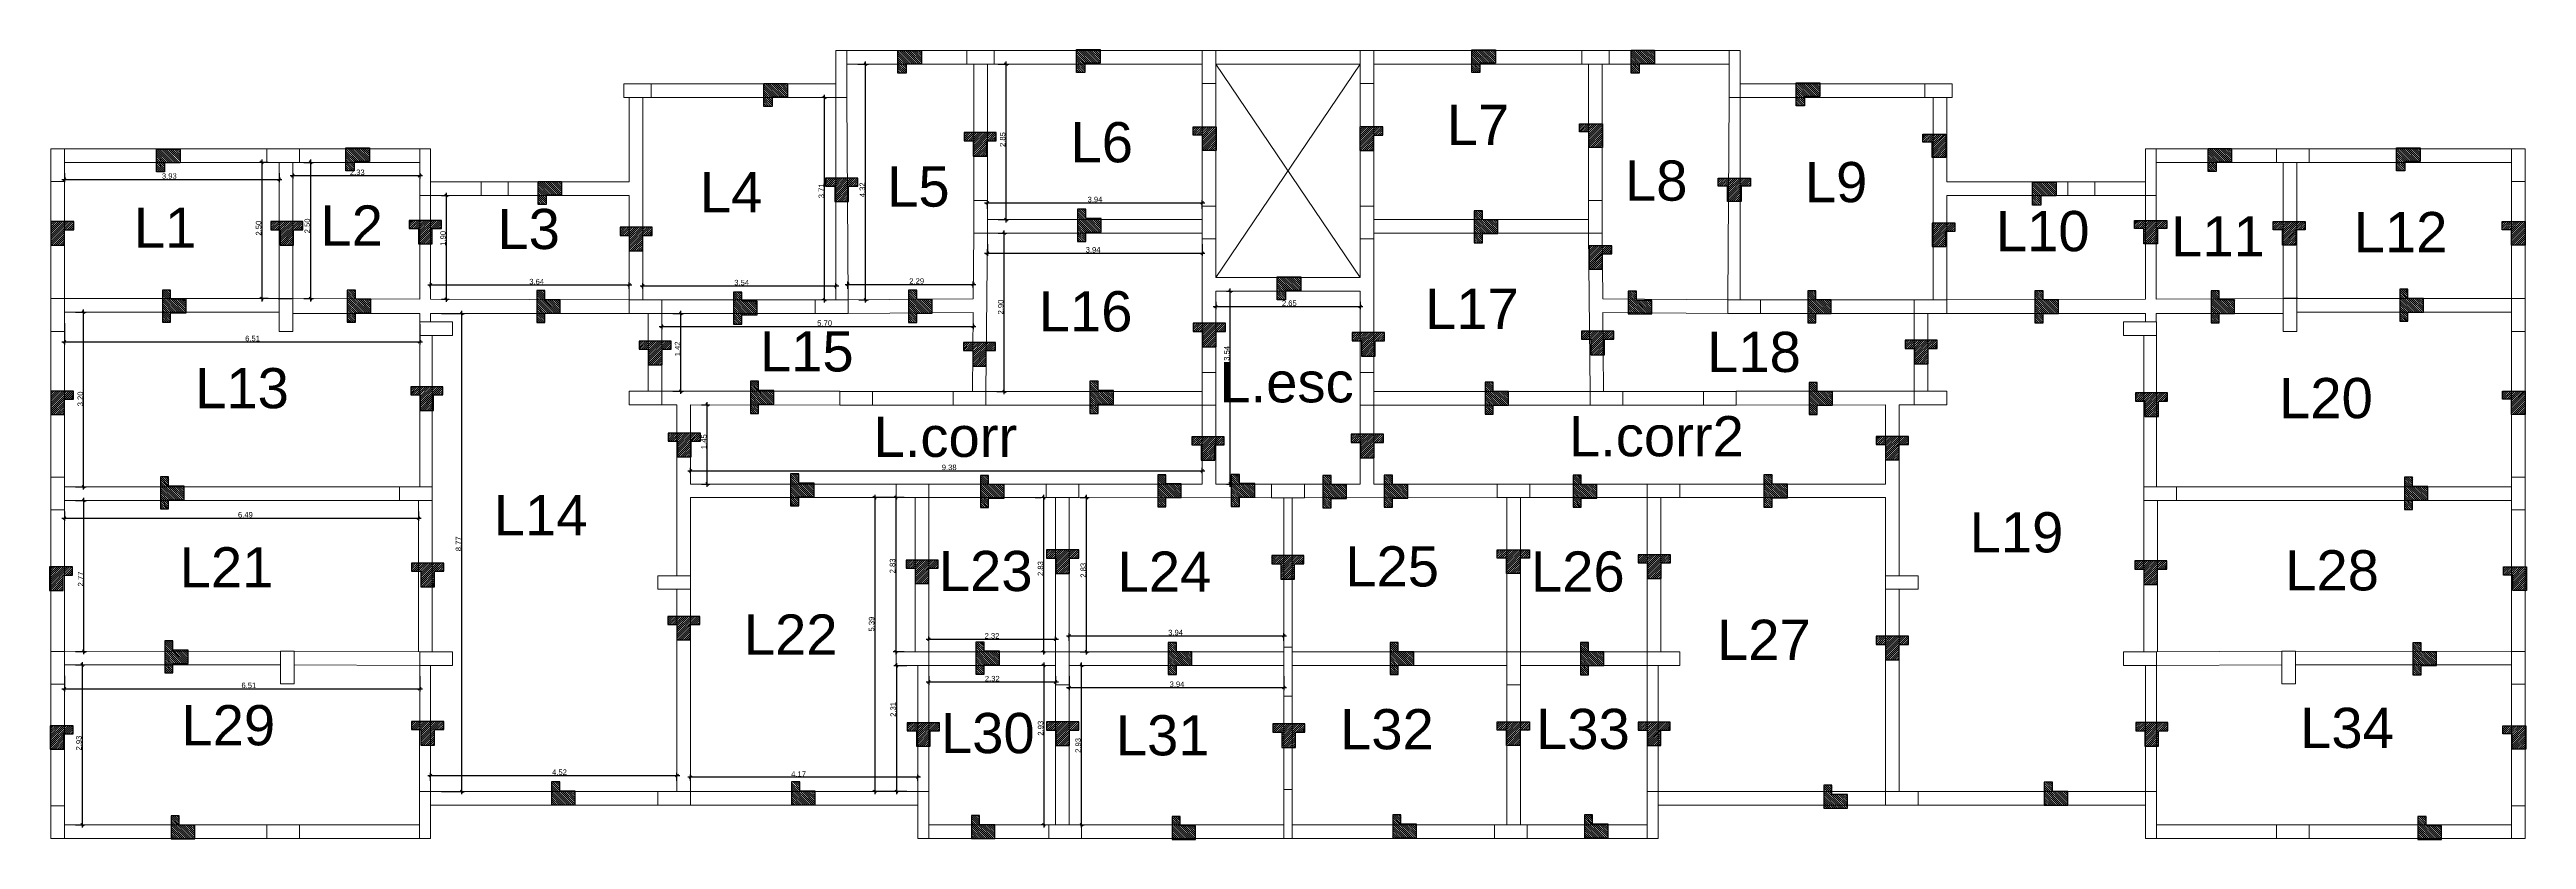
# Model space of a CAD drawing. Header units: millimetres. Extents: x 2878 to 6301, y 540 to 1980.
# Drawn here: x 2909.68 to 2955.08, y 726.71 to 741.2 of the extents above; entities that cross this region are included whole.
import ezdxf

# ---------------------------------------------------------------- set-up
doc = ezdxf.new("R2010")
doc.units = ezdxf.units.MM
doc.header["$LTSCALE"] = 4
for name, color, linetype, lineweight in [('ALVENARIA', 4, 'Continuous', 20), ('COTAS', 35, 'Continuous', 5), ('PILAR', 1, 'Continuous', 5)]:
    doc.layers.add(name, color=color, linetype=linetype, lineweight=lineweight)
doc.layers.add('ARM.CORTE', color=3, linetype='Continuous')
doc.styles.get("Standard").update_dxf_attribs({"font": 'arial.ttf'})
doc.dimstyles.new('ISO-25', dxfattribs={"dimscale": 0, "dimtxt": 0.1, "dimasz": 0.05, "dimexe": 0.05, "dimexo": 0.2, "dimgap": 0.01, "dimtad": 1, "dimzin": 4, "dimdsep": 46, "dimtxsty": 'Standard', "dimblk": 'OBLIQUE', "dimcen": 0.1, "dimdle": 0.05, "dimclrt": 256, "dimadec": 0, "dimazin": 0, "dimtfac": 1, "dimtix": 1, "dimtofl": 0, "dimtmove": 0, "dimatfit": 3, "dimfxl": 1, "dimtfillclr": 256, "dimarcsym": 0})

# ---------------------------------------------------------------- blocks, each defined once
blk = doc.blocks.new('PILAR')
at = {"layer": 'PILAR', "ltscale": 0.01}
blk.add_lwpolyline([(-0.15, 0), (0.1, 0), (0.1, -0.6), (-0.15, -0.6)], close=True, dxfattribs=at)
blk = doc.blocks.new('_Oblique')
at = {"color": 0, "linetype": 'ByBlock', "lineweight": -2}
blk.add_line((-0.5, -0.5), (0.5, 0.5), dxfattribs=at)
blk = doc.blocks.new('*D484')
at = {"layer": 'COTAS', "color": 0, "lineweight": -2, "transparency": 16777216}
for p, q in [((2925.346, 732.982), (2925.143, 732.982)), ((2925.193, 733.032), (2925.193, 730.106)), ((2925.346, 730.156), (2925.143, 730.156))]:
    blk.add_line(p, q, dxfattribs=at)
at = {"layer": 'Defpoints', "color": 0, "transparency": 16777216}
for p in [(2925.546, 732.982), (2925.193, 730.156), (2925.546, 730.156)]:
    blk.add_point(p, dxfattribs=at)
at = {"layer": 'COTAS', "color": 0, "lineweight": -2, "transparency": 16777216, "xscale": 0.05, "yscale": 0.05, "zscale": 0.05}
for p, rotation in [((2925.193, 732.982), 90), ((2925.193, 730.156), 270)]:
    blk.add_blockref('_Oblique', p, dxfattribs=dict(at, rotation=rotation))
at = {"layer": 'COTAS', "transparency": 16777216, "insert": (2925.132, 731.73), "char_height": 0.1, "attachment_point": 5, "rotation": 90}
blk.add_mtext('2.83', dxfattribs=at)
blk = doc.blocks.new('*D485')
at = {"layer": 'COTAS', "color": 0, "lineweight": -2, "transparency": 16777216}
for p, q in [((2925.396, 729.897), (2925.156, 729.897)), ((2925.206, 729.947), (2925.206, 727.541)), ((2925.396, 727.591), (2925.156, 727.591))]:
    blk.add_line(p, q, dxfattribs=at)
at = {"layer": 'Defpoints', "color": 0, "transparency": 16777216}
for p in [(2925.596, 729.897), (2925.206, 727.591), (2925.596, 727.591)]:
    blk.add_point(p, dxfattribs=at)
at = {"layer": 'COTAS', "color": 0, "lineweight": -2, "transparency": 16777216, "xscale": 0.05, "yscale": 0.05, "zscale": 0.05}
for p, rotation in [((2925.206, 729.897), 90), ((2925.206, 727.591), 270)]:
    blk.add_blockref('_Oblique', p, dxfattribs=dict(at, rotation=rotation))
at = {"layer": 'COTAS', "transparency": 16777216, "insert": (2925.144, 729.097), "char_height": 0.1, "attachment_point": 5, "rotation": 90}
blk.add_mtext('2.31', dxfattribs=at)
blk = doc.blocks.new('*D486')
at = {"layer": 'COTAS', "color": 0, "lineweight": -2, "transparency": 16777216}
for p, q in [((2925.346, 732.982), (2924.759, 732.982)), ((2924.809, 733.032), (2924.809, 727.541)), ((2925.396, 727.591), (2924.759, 727.591))]:
    blk.add_line(p, q, dxfattribs=at)
at = {"layer": 'Defpoints', "color": 0, "transparency": 16777216}
for p in [(2925.546, 732.982), (2924.809, 727.591), (2925.596, 727.591)]:
    blk.add_point(p, dxfattribs=at)
at = {"layer": 'COTAS', "color": 0, "lineweight": -2, "transparency": 16777216, "xscale": 0.05, "yscale": 0.05, "zscale": 0.05}
for p, rotation in [((2924.809, 732.982), 90), ((2924.809, 727.591), 270)]:
    blk.add_blockref('_Oblique', p, dxfattribs=dict(at, rotation=rotation))
at = {"layer": 'COTAS', "transparency": 16777216, "insert": (2924.748, 730.663), "char_height": 0.1, "attachment_point": 5, "rotation": 90}
blk.add_mtext('5.39', dxfattribs=at)
blk = doc.blocks.new('*D487')
at = {"layer": 'COTAS', "color": 0, "lineweight": -2, "transparency": 16777216}
for p, q in [((2927.921, 729.906), (2927.857, 729.906)), ((2927.907, 729.956), (2927.907, 726.931)), ((2927.921, 726.981), (2927.857, 726.981))]:
    blk.add_line(p, q, dxfattribs=at)
at = {"layer": 'Defpoints', "color": 0, "transparency": 16777216}
for p in [(2928.121, 729.906), (2927.907, 726.981), (2928.121, 726.981)]:
    blk.add_point(p, dxfattribs=at)
at = {"layer": 'COTAS', "color": 0, "lineweight": -2, "transparency": 16777216, "xscale": 0.05, "yscale": 0.05, "zscale": 0.05}
for p, rotation in [((2927.907, 729.906), 90), ((2927.907, 726.981), 270)]:
    blk.add_blockref('_Oblique', p, dxfattribs=dict(at, rotation=rotation))
at = {"layer": 'COTAS', "transparency": 16777216, "insert": (2927.846, 728.753), "char_height": 0.1, "attachment_point": 5, "rotation": 90}
blk.add_mtext('2.93', dxfattribs=at)
blk = doc.blocks.new('*D488')
at = {"layer": 'COTAS', "color": 0, "lineweight": -2, "transparency": 16777216}
for p, q in [((2925.746, 729.601), (2928.171, 729.601)), ((2925.796, 729.706), (2925.796, 729.551)), ((2928.121, 729.706), (2928.121, 729.551))]:
    blk.add_line(p, q, dxfattribs=at)
at = {"layer": 'Defpoints', "color": 0, "transparency": 16777216}
for p in [(2925.796, 729.906), (2928.121, 729.906), (2928.121, 729.601)]:
    blk.add_point(p, dxfattribs=at)
at = {"layer": 'COTAS', "color": 0, "lineweight": -2, "transparency": 16777216, "xscale": 0.05, "yscale": 0.05, "zscale": 0.05, "rotation": 180}
blk.add_blockref('_Oblique', (2925.796, 729.601), dxfattribs=at)
at = {"layer": 'COTAS', "color": 0, "lineweight": -2, "transparency": 16777216, "xscale": 0.05, "yscale": 0.05, "zscale": 0.05}
blk.add_blockref('_Oblique', (2928.121, 729.601), dxfattribs=at)
at = {"layer": 'COTAS', "transparency": 16777216, "insert": (2926.96, 729.662), "char_height": 0.1, "attachment_point": 5}
blk.add_mtext('2.32', dxfattribs=at)
blk = doc.blocks.new('*D489')
at = {"layer": 'COTAS', "color": 0, "lineweight": -2, "transparency": 16777216}
for p, q in [((2928.371, 729.706), (2928.371, 729.448)), ((2932.306, 729.706), (2932.306, 729.448)), ((2928.321, 729.498), (2932.356, 729.498))]:
    blk.add_line(p, q, dxfattribs=at)
at = {"layer": 'Defpoints', "color": 0, "transparency": 16777216}
for p in [(2928.371, 729.906), (2932.306, 729.906), (2932.306, 729.498)]:
    blk.add_point(p, dxfattribs=at)
at = {"layer": 'COTAS', "color": 0, "lineweight": -2, "transparency": 16777216, "xscale": 0.05, "yscale": 0.05, "zscale": 0.05, "rotation": 180}
blk.add_blockref('_Oblique', (2928.371, 729.498), dxfattribs=at)
at = {"layer": 'COTAS', "color": 0, "lineweight": -2, "transparency": 16777216, "xscale": 0.05, "yscale": 0.05, "zscale": 0.05}
blk.add_blockref('_Oblique', (2932.306, 729.498), dxfattribs=at)
at = {"layer": 'COTAS', "transparency": 16777216, "insert": (2930.346, 729.559), "char_height": 0.1, "attachment_point": 5}
blk.add_mtext('3.94', dxfattribs=at)
blk = doc.blocks.new('*D497')
at = {"layer": 'COTAS', "color": 0, "lineweight": -2, "transparency": 16777216}
for p, q in [((2909.905, 738.82), (2913.94, 738.82)), ((2909.955, 738.932), (2909.955, 738.77)), ((2913.89, 738.932), (2913.89, 738.77))]:
    blk.add_line(p, q, dxfattribs=at)
at = {"layer": 'Defpoints', "color": 0, "transparency": 16777216}
for p in [(2909.955, 739.132), (2913.89, 739.132), (2913.89, 738.82)]:
    blk.add_point(p, dxfattribs=at)
at = {"layer": 'COTAS', "color": 0, "lineweight": -2, "transparency": 16777216, "xscale": 0.05, "yscale": 0.05, "zscale": 0.05, "rotation": 180}
blk.add_blockref('_Oblique', (2909.955, 738.82), dxfattribs=at)
at = {"layer": 'COTAS', "color": 0, "lineweight": -2, "transparency": 16777216, "xscale": 0.05, "yscale": 0.05, "zscale": 0.05}
blk.add_blockref('_Oblique', (2913.89, 738.82), dxfattribs=at)
at = {"layer": 'COTAS', "transparency": 16777216, "insert": (2911.876, 738.881), "char_height": 0.1, "attachment_point": 5}
blk.add_mtext('3.93', dxfattribs=at)
blk = doc.blocks.new('*D498')
at = {"layer": 'COTAS', "color": 0, "lineweight": -2, "transparency": 16777216}
for p, q in [((2913.69, 739.132), (2913.523, 739.132)), ((2913.573, 739.182), (2913.573, 736.582)), ((2913.69, 736.632), (2913.523, 736.632))]:
    blk.add_line(p, q, dxfattribs=at)
at = {"layer": 'Defpoints', "color": 0, "transparency": 16777216}
for p in [(2913.89, 739.132), (2913.573, 736.632), (2913.89, 736.632)]:
    blk.add_point(p, dxfattribs=at)
at = {"layer": 'COTAS', "color": 0, "lineweight": -2, "transparency": 16777216, "xscale": 0.05, "yscale": 0.05, "zscale": 0.05}
for p, rotation in [((2913.573, 739.132), 90), ((2913.573, 736.632), 270)]:
    blk.add_blockref('_Oblique', p, dxfattribs=dict(at, rotation=rotation))
at = {"layer": 'COTAS', "transparency": 16777216, "insert": (2913.512, 737.925), "char_height": 0.1, "attachment_point": 5, "rotation": 90}
blk.add_mtext('2.50', dxfattribs=at)
blk = doc.blocks.new('*D555')
at = {"layer": 'COTAS', "color": 0, "lineweight": -2, "transparency": 16777216}
for p, q in [((2914.09, 738.888), (2916.515, 738.888)), ((2914.14, 738.932), (2914.14, 738.838)), ((2916.465, 738.932), (2916.465, 738.838))]:
    blk.add_line(p, q, dxfattribs=at)
at = {"layer": 'Defpoints', "color": 0, "transparency": 16777216}
for p in [(2914.14, 739.132), (2916.465, 739.132), (2916.465, 738.888)]:
    blk.add_point(p, dxfattribs=at)
at = {"layer": 'COTAS', "color": 0, "lineweight": -2, "transparency": 16777216, "xscale": 0.05, "yscale": 0.05, "zscale": 0.05, "rotation": 180}
blk.add_blockref('_Oblique', (2914.14, 738.888), dxfattribs=at)
at = {"layer": 'COTAS', "color": 0, "lineweight": -2, "transparency": 16777216, "xscale": 0.05, "yscale": 0.05, "zscale": 0.05}
blk.add_blockref('_Oblique', (2916.465, 738.888), dxfattribs=at)
at = {"layer": 'COTAS', "transparency": 16777216, "insert": (2915.321, 738.949), "char_height": 0.1, "attachment_point": 5}
blk.add_mtext('2.33', dxfattribs=at)
blk = doc.blocks.new('*D556')
at = {"layer": 'COTAS', "color": 0, "lineweight": -2, "transparency": 16777216}
for p, q in [((2914.34, 739.132), (2914.516, 739.132)), ((2914.466, 739.182), (2914.466, 736.582)), ((2914.34, 736.632), (2914.516, 736.632))]:
    blk.add_line(p, q, dxfattribs=at)
at = {"layer": 'Defpoints', "color": 0, "transparency": 16777216}
for p in [(2914.14, 739.132), (2914.14, 736.632), (2914.466, 736.632)]:
    blk.add_point(p, dxfattribs=at)
at = {"layer": 'COTAS', "color": 0, "lineweight": -2, "transparency": 16777216, "xscale": 0.05, "yscale": 0.05, "zscale": 0.05}
for p, rotation in [((2914.466, 739.132), 90), ((2914.466, 736.632), 270)]:
    blk.add_blockref('_Oblique', p, dxfattribs=dict(at, rotation=rotation))
at = {"layer": 'COTAS', "transparency": 16777216, "insert": (2914.405, 737.966), "char_height": 0.1, "attachment_point": 5, "rotation": 90}
blk.add_mtext('2.50', dxfattribs=at)
blk = doc.blocks.new('*D557')
at = {"layer": 'COTAS', "color": 0, "lineweight": -2, "transparency": 16777216}
for p, q in [((2916.615, 736.883), (2920.355, 736.883)), ((2916.665, 736.823), (2916.665, 736.933)), ((2920.305, 736.811), (2920.305, 736.933))]:
    blk.add_line(p, q, dxfattribs=at)
at = {"layer": 'Defpoints', "color": 0, "transparency": 16777216}
for p in [(2920.305, 736.883), (2916.665, 736.623), (2920.305, 736.611)]:
    blk.add_point(p, dxfattribs=at)
at = {"layer": 'COTAS', "color": 0, "lineweight": -2, "transparency": 16777216, "xscale": 0.05, "yscale": 0.05, "zscale": 0.05, "rotation": 180}
blk.add_blockref('_Oblique', (2916.665, 736.883), dxfattribs=at)
at = {"layer": 'COTAS', "color": 0, "lineweight": -2, "transparency": 16777216, "xscale": 0.05, "yscale": 0.05, "zscale": 0.05}
blk.add_blockref('_Oblique', (2920.305, 736.883), dxfattribs=at)
at = {"layer": 'COTAS', "transparency": 16777216, "insert": (2918.61, 736.944), "char_height": 0.1, "attachment_point": 5}
blk.add_mtext('3.64', dxfattribs=at)
blk = doc.blocks.new('*D558')
at = {"layer": 'COTAS', "color": 0, "lineweight": -2, "transparency": 16777216}
for p, q in [((2916.865, 738.522), (2917.003, 738.522)), ((2916.953, 738.572), (2916.953, 736.573)), ((2916.865, 736.623), (2917.003, 736.623))]:
    blk.add_line(p, q, dxfattribs=at)
at = {"layer": 'Defpoints', "color": 0, "transparency": 16777216}
for p in [(2916.665, 738.522), (2916.665, 736.623), (2916.953, 736.623)]:
    blk.add_point(p, dxfattribs=at)
at = {"layer": 'COTAS', "color": 0, "lineweight": -2, "transparency": 16777216, "xscale": 0.05, "yscale": 0.05, "zscale": 0.05}
for p, rotation in [((2916.953, 738.522), 90), ((2916.953, 736.623), 270)]:
    blk.add_blockref('_Oblique', p, dxfattribs=dict(at, rotation=rotation))
at = {"layer": 'COTAS', "transparency": 16777216, "insert": (2916.892, 737.738), "char_height": 0.1, "attachment_point": 5, "rotation": 90}
blk.add_mtext('1.90', dxfattribs=at)
blk = doc.blocks.new('*D559')
at = {"layer": 'COTAS', "color": 0, "lineweight": -2, "transparency": 16777216}
for p, q in [((2920.505, 736.865), (2924.145, 736.865)), ((2920.555, 736.811), (2920.555, 736.915)), ((2924.095, 736.811), (2924.095, 736.915))]:
    blk.add_line(p, q, dxfattribs=at)
at = {"layer": 'Defpoints', "color": 0, "transparency": 16777216}
for p in [(2924.095, 736.865), (2920.555, 736.611), (2924.095, 736.611)]:
    blk.add_point(p, dxfattribs=at)
at = {"layer": 'COTAS', "color": 0, "lineweight": -2, "transparency": 16777216, "xscale": 0.05, "yscale": 0.05, "zscale": 0.05, "rotation": 180}
blk.add_blockref('_Oblique', (2920.555, 736.865), dxfattribs=at)
at = {"layer": 'COTAS', "color": 0, "lineweight": -2, "transparency": 16777216, "xscale": 0.05, "yscale": 0.05, "zscale": 0.05}
blk.add_blockref('_Oblique', (2924.095, 736.865), dxfattribs=at)
at = {"layer": 'COTAS', "transparency": 16777216, "insert": (2922.367, 736.926), "char_height": 0.1, "attachment_point": 5}
blk.add_mtext('3.54', dxfattribs=at)
blk = doc.blocks.new('*D560')
at = {"layer": 'COTAS', "color": 0, "lineweight": -2, "transparency": 16777216}
for p, q in [((2923.895, 740.321), (2923.838, 740.321)), ((2923.888, 736.561), (2923.888, 740.371)), ((2923.895, 736.611), (2923.838, 736.611))]:
    blk.add_line(p, q, dxfattribs=at)
at = {"layer": 'Defpoints', "color": 0, "transparency": 16777216}
for p in [(2923.888, 740.321), (2924.095, 740.321), (2924.095, 736.611)]:
    blk.add_point(p, dxfattribs=at)
at = {"layer": 'COTAS', "color": 0, "lineweight": -2, "transparency": 16777216, "xscale": 0.05, "yscale": 0.05, "zscale": 0.05}
for p, rotation in [((2923.888, 740.321), 90), ((2923.888, 736.611), 270)]:
    blk.add_blockref('_Oblique', p, dxfattribs=dict(at, rotation=rotation))
at = {"layer": 'COTAS', "transparency": 16777216, "insert": (2923.827, 738.609), "char_height": 0.1, "attachment_point": 5, "rotation": 90}
blk.add_mtext('3.71', dxfattribs=at)
blk = doc.blocks.new('*D561')
at = {"layer": 'COTAS', "color": 0, "lineweight": -2, "transparency": 16777216}
for p, q in [((2924.265, 736.894), (2926.66, 736.894)), ((2924.315, 736.811), (2924.315, 736.944)), ((2926.61, 736.829), (2926.61, 736.944))]:
    blk.add_line(p, q, dxfattribs=at)
at = {"layer": 'Defpoints', "color": 0, "transparency": 16777216}
for p in [(2926.61, 736.894), (2924.315, 736.611), (2926.61, 736.629)]:
    blk.add_point(p, dxfattribs=at)
at = {"layer": 'COTAS', "color": 0, "lineweight": -2, "transparency": 16777216, "xscale": 0.05, "yscale": 0.05, "zscale": 0.05, "rotation": 180}
blk.add_blockref('_Oblique', (2924.315, 736.894), dxfattribs=at)
at = {"layer": 'COTAS', "color": 0, "lineweight": -2, "transparency": 16777216, "xscale": 0.05, "yscale": 0.05, "zscale": 0.05}
blk.add_blockref('_Oblique', (2926.61, 736.894), dxfattribs=at)
at = {"layer": 'COTAS', "transparency": 16777216, "insert": (2925.575, 736.955), "char_height": 0.1, "attachment_point": 5}
blk.add_mtext('2.29', dxfattribs=at)
blk = doc.blocks.new('*D562')
at = {"layer": 'COTAS', "color": 0, "lineweight": -2, "transparency": 16777216}
for p, q in [((2924.495, 740.931), (2924.689, 740.931)), ((2924.639, 736.561), (2924.639, 740.981)), ((2924.515, 736.611), (2924.689, 736.611))]:
    blk.add_line(p, q, dxfattribs=at)
at = {"layer": 'Defpoints', "color": 0, "transparency": 16777216}
for p in [(2924.295, 740.931), (2924.639, 740.931), (2924.315, 736.611)]:
    blk.add_point(p, dxfattribs=at)
at = {"layer": 'COTAS', "color": 0, "lineweight": -2, "transparency": 16777216, "xscale": 0.05, "yscale": 0.05, "zscale": 0.05}
for p, rotation in [((2924.639, 740.931), 90), ((2924.639, 736.611), 270)]:
    blk.add_blockref('_Oblique', p, dxfattribs=dict(at, rotation=rotation))
at = {"layer": 'COTAS', "transparency": 16777216, "insert": (2924.578, 738.629), "char_height": 0.1, "attachment_point": 5, "rotation": 90}
blk.add_mtext('4.32', dxfattribs=at)
blk = doc.blocks.new('*D563')
at = {"layer": 'COTAS', "color": 0, "lineweight": -2, "transparency": 16777216}
for p, q in [((2927.07, 740.931), (2927.262, 740.931)), ((2927.212, 738.031), (2927.212, 740.981)), ((2927.07, 738.081), (2927.262, 738.081))]:
    blk.add_line(p, q, dxfattribs=at)
at = {"layer": 'Defpoints', "color": 0, "transparency": 16777216}
for p in [(2926.87, 740.931), (2927.212, 740.931), (2926.87, 738.081)]:
    blk.add_point(p, dxfattribs=at)
at = {"layer": 'COTAS', "color": 0, "lineweight": -2, "transparency": 16777216, "xscale": 0.05, "yscale": 0.05, "zscale": 0.05}
for p, rotation in [((2927.212, 740.931), 90), ((2927.212, 738.081), 270)]:
    blk.add_blockref('_Oblique', p, dxfattribs=dict(at, rotation=rotation))
at = {"layer": 'COTAS', "transparency": 16777216, "insert": (2927.151, 739.55), "char_height": 0.1, "attachment_point": 5, "rotation": 90}
blk.add_mtext('2.85', dxfattribs=at)
blk = doc.blocks.new('*D564')
at = {"layer": 'COTAS', "color": 0, "lineweight": -2, "transparency": 16777216}
for p, q in [((2926.82, 738.389), (2930.856, 738.389)), ((2926.87, 738.281), (2926.87, 738.439)), ((2930.806, 738.281), (2930.806, 738.439))]:
    blk.add_line(p, q, dxfattribs=at)
at = {"layer": 'Defpoints', "color": 0, "transparency": 16777216}
for p in [(2930.806, 738.389), (2926.87, 738.081), (2930.806, 738.081)]:
    blk.add_point(p, dxfattribs=at)
at = {"layer": 'COTAS', "color": 0, "lineweight": -2, "transparency": 16777216, "xscale": 0.05, "yscale": 0.05, "zscale": 0.05, "rotation": 180}
blk.add_blockref('_Oblique', (2926.87, 738.389), dxfattribs=at)
at = {"layer": 'COTAS', "color": 0, "lineweight": -2, "transparency": 16777216, "xscale": 0.05, "yscale": 0.05, "zscale": 0.05}
blk.add_blockref('_Oblique', (2930.806, 738.389), dxfattribs=at)
at = {"layer": 'COTAS', "transparency": 16777216, "insert": (2928.843, 738.45), "char_height": 0.1, "attachment_point": 5}
blk.add_mtext('3.94', dxfattribs=at)
blk = doc.blocks.new('*D565')
at = {"layer": 'COTAS', "color": 0, "lineweight": -2, "transparency": 16777216}
for p, q in [((2909.954, 736.182), (2909.954, 735.79)), ((2916.465, 736.161), (2916.465, 735.79)), ((2909.904, 735.84), (2916.515, 735.84))]:
    blk.add_line(p, q, dxfattribs=at)
at = {"layer": 'Defpoints', "color": 0, "transparency": 16777216}
for p in [(2909.954, 736.382), (2916.465, 736.361), (2916.465, 735.84)]:
    blk.add_point(p, dxfattribs=at)
at = {"layer": 'COTAS', "color": 0, "lineweight": -2, "transparency": 16777216, "xscale": 0.05, "yscale": 0.05, "zscale": 0.05, "rotation": 180}
blk.add_blockref('_Oblique', (2909.954, 735.84), dxfattribs=at)
at = {"layer": 'COTAS', "color": 0, "lineweight": -2, "transparency": 16777216, "xscale": 0.05, "yscale": 0.05, "zscale": 0.05}
blk.add_blockref('_Oblique', (2916.465, 735.84), dxfattribs=at)
at = {"layer": 'COTAS', "transparency": 16777216, "insert": (2913.402, 735.901), "char_height": 0.1, "attachment_point": 5}
blk.add_mtext('6.51', dxfattribs=at)
blk = doc.blocks.new('*D566')
at = {"layer": 'COTAS', "color": 0, "lineweight": -2, "transparency": 16777216}
for p, q in [((2910.305, 733.131), (2910.305, 736.432)), ((2910.154, 736.382), (2910.355, 736.382)), ((2910.154, 733.181), (2910.355, 733.181))]:
    blk.add_line(p, q, dxfattribs=at)
at = {"layer": 'Defpoints', "color": 0, "transparency": 16777216}
for p in [(2909.954, 736.382), (2910.305, 736.382), (2909.954, 733.181)]:
    blk.add_point(p, dxfattribs=at)
at = {"layer": 'COTAS', "color": 0, "lineweight": -2, "transparency": 16777216, "xscale": 0.05, "yscale": 0.05, "zscale": 0.05}
for p, rotation in [((2910.305, 736.382), 90), ((2910.305, 733.181), 270)]:
    blk.add_blockref('_Oblique', p, dxfattribs=dict(at, rotation=rotation))
at = {"layer": 'COTAS', "transparency": 16777216, "insert": (2910.244, 734.793), "char_height": 0.1, "attachment_point": 5, "rotation": 90}
blk.add_mtext('3.20', dxfattribs=at)
blk = doc.blocks.new('*D567')
at = {"layer": 'COTAS', "color": 0, "lineweight": -2, "transparency": 16777216}
for p, q in [((2917.236, 727.541), (2917.236, 736.411)), ((2916.865, 736.361), (2917.286, 736.361)), ((2916.864, 727.591), (2917.286, 727.591))]:
    blk.add_line(p, q, dxfattribs=at)
at = {"layer": 'Defpoints', "color": 0, "transparency": 16777216}
for p in [(2916.665, 736.361), (2917.236, 736.361), (2916.664, 727.591)]:
    blk.add_point(p, dxfattribs=at)
at = {"layer": 'COTAS', "color": 0, "lineweight": -2, "transparency": 16777216, "xscale": 0.05, "yscale": 0.05, "zscale": 0.05}
for p, rotation in [((2917.236, 736.361), 90), ((2917.236, 727.591), 270)]:
    blk.add_blockref('_Oblique', p, dxfattribs=dict(at, rotation=rotation))
at = {"layer": 'COTAS', "transparency": 16777216, "insert": (2917.175, 732.135), "char_height": 0.1, "attachment_point": 5, "rotation": 90}
blk.add_mtext('8.77', dxfattribs=at)
blk = doc.blocks.new('*D568')
at = {"layer": 'COTAS', "color": 0, "lineweight": -2, "transparency": 16777216}
for p, q in [((2916.614, 727.885), (2921.231, 727.885)), ((2916.664, 727.791), (2916.664, 727.935)), ((2921.181, 727.791), (2921.181, 727.935))]:
    blk.add_line(p, q, dxfattribs=at)
at = {"layer": 'Defpoints', "color": 0, "transparency": 16777216}
for p in [(2921.181, 727.885), (2916.664, 727.591), (2921.181, 727.591)]:
    blk.add_point(p, dxfattribs=at)
at = {"layer": 'COTAS', "color": 0, "lineweight": -2, "transparency": 16777216, "xscale": 0.05, "yscale": 0.05, "zscale": 0.05, "rotation": 180}
blk.add_blockref('_Oblique', (2916.664, 727.885), dxfattribs=at)
at = {"layer": 'COTAS', "color": 0, "lineweight": -2, "transparency": 16777216, "xscale": 0.05, "yscale": 0.05, "zscale": 0.05}
blk.add_blockref('_Oblique', (2921.181, 727.885), dxfattribs=at)
at = {"layer": 'COTAS', "transparency": 16777216, "insert": (2919.028, 727.946), "char_height": 0.1, "attachment_point": 5}
blk.add_mtext('4.52', dxfattribs=at)
blk = doc.blocks.new('*D569')
at = {"layer": 'COTAS', "color": 0, "lineweight": -2, "transparency": 16777216}
for p, q in [((2920.855, 736.122), (2926.658, 736.122)), ((2920.905, 736.161), (2920.905, 736.072)), ((2926.608, 736.179), (2926.608, 736.072))]:
    blk.add_line(p, q, dxfattribs=at)
at = {"layer": 'Defpoints', "color": 0, "transparency": 16777216}
for p in [(2920.905, 736.361), (2926.608, 736.379), (2926.608, 736.122)]:
    blk.add_point(p, dxfattribs=at)
at = {"layer": 'COTAS', "color": 0, "lineweight": -2, "transparency": 16777216, "xscale": 0.05, "yscale": 0.05, "zscale": 0.05, "rotation": 180}
blk.add_blockref('_Oblique', (2920.905, 736.122), dxfattribs=at)
at = {"layer": 'COTAS', "color": 0, "lineweight": -2, "transparency": 16777216, "xscale": 0.05, "yscale": 0.05, "zscale": 0.05}
blk.add_blockref('_Oblique', (2926.608, 736.122), dxfattribs=at)
at = {"layer": 'COTAS', "transparency": 16777216, "insert": (2923.888, 736.183), "char_height": 0.1, "attachment_point": 5}
blk.add_mtext('5.70', dxfattribs=at)
blk = doc.blocks.new('*D570')
at = {"layer": 'COTAS', "color": 0, "lineweight": -2, "transparency": 16777216}
for p, q in [((2921.252, 734.887), (2921.252, 736.411)), ((2921.105, 736.361), (2921.302, 736.361)), ((2921.105, 734.937), (2921.302, 734.937))]:
    blk.add_line(p, q, dxfattribs=at)
at = {"layer": 'Defpoints', "color": 0, "transparency": 16777216}
for p in [(2920.905, 736.361), (2921.252, 736.361), (2920.905, 734.937)]:
    blk.add_point(p, dxfattribs=at)
at = {"layer": 'COTAS', "color": 0, "lineweight": -2, "transparency": 16777216, "xscale": 0.05, "yscale": 0.05, "zscale": 0.05}
for p, rotation in [((2921.252, 736.361), 90), ((2921.252, 734.937), 270)]:
    blk.add_blockref('_Oblique', p, dxfattribs=dict(at, rotation=rotation))
at = {"layer": 'COTAS', "transparency": 16777216, "insert": (2921.192, 735.71), "char_height": 0.1, "attachment_point": 5, "rotation": 90}
blk.add_mtext('1.42', dxfattribs=at)
blk = doc.blocks.new('*D571')
at = {"layer": 'COTAS', "color": 0, "lineweight": -2, "transparency": 16777216}
for p, q in [((2926.82, 737.466), (2930.856, 737.466)), ((2926.87, 737.631), (2926.87, 737.416)), ((2930.806, 737.631), (2930.806, 737.416))]:
    blk.add_line(p, q, dxfattribs=at)
at = {"layer": 'Defpoints', "color": 0, "transparency": 16777216}
for p in [(2926.87, 737.831), (2930.806, 737.831), (2930.806, 737.466)]:
    blk.add_point(p, dxfattribs=at)
at = {"layer": 'COTAS', "color": 0, "lineweight": -2, "transparency": 16777216, "xscale": 0.05, "yscale": 0.05, "zscale": 0.05, "rotation": 180}
blk.add_blockref('_Oblique', (2926.87, 737.466), dxfattribs=at)
at = {"layer": 'COTAS', "color": 0, "lineweight": -2, "transparency": 16777216, "xscale": 0.05, "yscale": 0.05, "zscale": 0.05}
blk.add_blockref('_Oblique', (2930.806, 737.466), dxfattribs=at)
at = {"layer": 'COTAS', "transparency": 16777216, "insert": (2928.808, 737.527), "char_height": 0.1, "attachment_point": 5}
blk.add_mtext('3.94', dxfattribs=at)
blk = doc.blocks.new('*D572')
at = {"layer": 'COTAS', "color": 0, "lineweight": -2, "transparency": 16777216}
for p, q in [((2927.07, 737.831), (2927.226, 737.831)), ((2927.176, 734.88), (2927.176, 737.881)), ((2927.045, 734.93), (2927.226, 734.93))]:
    blk.add_line(p, q, dxfattribs=at)
at = {"layer": 'Defpoints', "color": 0, "transparency": 16777216}
for p in [(2926.87, 737.831), (2927.176, 737.831), (2926.845, 734.93)]:
    blk.add_point(p, dxfattribs=at)
at = {"layer": 'COTAS', "color": 0, "lineweight": -2, "transparency": 16777216, "xscale": 0.05, "yscale": 0.05, "zscale": 0.05}
for p, rotation in [((2927.176, 737.831), 90), ((2927.176, 734.93), 270)]:
    blk.add_blockref('_Oblique', p, dxfattribs=dict(at, rotation=rotation))
at = {"layer": 'COTAS', "transparency": 16777216, "insert": (2927.115, 736.478), "char_height": 0.1, "attachment_point": 5, "rotation": 90}
blk.add_mtext('2.90', dxfattribs=at)
blk = doc.blocks.new('*D573')
at = {"layer": 'COTAS', "color": 0, "lineweight": -2, "transparency": 16777216}
for p, q in [((2909.904, 732.607), (2916.493, 732.607)), ((2909.954, 732.731), (2909.954, 732.557)), ((2916.443, 732.731), (2916.443, 732.557))]:
    blk.add_line(p, q, dxfattribs=at)
at = {"layer": 'Defpoints', "color": 0, "transparency": 16777216}
for p in [(2909.954, 732.931), (2916.443, 732.931), (2916.443, 732.607)]:
    blk.add_point(p, dxfattribs=at)
at = {"layer": 'COTAS', "color": 0, "lineweight": -2, "transparency": 16777216, "xscale": 0.05, "yscale": 0.05, "zscale": 0.05, "rotation": 180}
blk.add_blockref('_Oblique', (2909.954, 732.607), dxfattribs=at)
at = {"layer": 'COTAS', "color": 0, "lineweight": -2, "transparency": 16777216, "xscale": 0.05, "yscale": 0.05, "zscale": 0.05}
blk.add_blockref('_Oblique', (2916.443, 732.607), dxfattribs=at)
at = {"layer": 'COTAS', "transparency": 16777216, "insert": (2913.271, 732.668), "char_height": 0.1, "attachment_point": 5}
blk.add_mtext('6.49', dxfattribs=at)
blk = doc.blocks.new('*D574')
at = {"layer": 'COTAS', "color": 0, "lineweight": -2, "transparency": 16777216}
for p, q in [((2910.154, 732.931), (2910.36, 732.931)), ((2910.31, 730.113), (2910.31, 732.981)), ((2910.154, 730.163), (2910.36, 730.163))]:
    blk.add_line(p, q, dxfattribs=at)
at = {"layer": 'Defpoints', "color": 0, "transparency": 16777216}
for p in [(2909.954, 732.931), (2910.31, 732.931), (2909.954, 730.163)]:
    blk.add_point(p, dxfattribs=at)
at = {"layer": 'COTAS', "color": 0, "lineweight": -2, "transparency": 16777216, "xscale": 0.05, "yscale": 0.05, "zscale": 0.05}
for p, rotation in [((2910.31, 732.931), 90), ((2910.31, 730.163), 270)]:
    blk.add_blockref('_Oblique', p, dxfattribs=dict(at, rotation=rotation))
at = {"layer": 'COTAS', "transparency": 16777216, "insert": (2910.25, 731.49), "char_height": 0.1, "attachment_point": 5, "rotation": 90}
blk.add_mtext('2.77', dxfattribs=at)
blk = doc.blocks.new('*D575')
at = {"layer": 'COTAS', "color": 0, "lineweight": -2, "transparency": 16777216}
for p, q in [((2909.955, 729.713), (2909.955, 729.427)), ((2916.465, 729.706), (2916.465, 729.427)), ((2909.905, 729.477), (2916.515, 729.477))]:
    blk.add_line(p, q, dxfattribs=at)
at = {"layer": 'Defpoints', "color": 0, "transparency": 16777216}
for p in [(2909.955, 729.913), (2916.465, 729.906), (2916.465, 729.477)]:
    blk.add_point(p, dxfattribs=at)
at = {"layer": 'COTAS', "color": 0, "lineweight": -2, "transparency": 16777216, "xscale": 0.05, "yscale": 0.05, "zscale": 0.05, "rotation": 180}
blk.add_blockref('_Oblique', (2909.955, 729.477), dxfattribs=at)
at = {"layer": 'COTAS', "color": 0, "lineweight": -2, "transparency": 16777216, "xscale": 0.05, "yscale": 0.05, "zscale": 0.05}
blk.add_blockref('_Oblique', (2916.465, 729.477), dxfattribs=at)
at = {"layer": 'COTAS', "transparency": 16777216, "insert": (2913.334, 729.538), "char_height": 0.1, "attachment_point": 5}
blk.add_mtext('6.51', dxfattribs=at)
blk = doc.blocks.new('*D576')
at = {"layer": 'COTAS', "color": 0, "lineweight": -2, "transparency": 16777216}
for p, q in [((2910.155, 729.913), (2910.329, 729.913)), ((2910.279, 729.963), (2910.279, 726.931)), ((2910.155, 726.981), (2910.329, 726.981))]:
    blk.add_line(p, q, dxfattribs=at)
at = {"layer": 'Defpoints', "color": 0, "transparency": 16777216}
for p in [(2909.955, 729.913), (2909.955, 726.981), (2910.279, 726.981)]:
    blk.add_point(p, dxfattribs=at)
at = {"layer": 'COTAS', "color": 0, "lineweight": -2, "transparency": 16777216, "xscale": 0.05, "yscale": 0.05, "zscale": 0.05}
for p, rotation in [((2910.279, 729.913), 90), ((2910.279, 726.981), 270)]:
    blk.add_blockref('_Oblique', p, dxfattribs=dict(at, rotation=rotation))
at = {"layer": 'COTAS', "transparency": 16777216, "insert": (2910.218, 728.481), "char_height": 0.1, "attachment_point": 5, "rotation": 90}
blk.add_mtext('2.93', dxfattribs=at)
blk = doc.blocks.new('*D577')
at = {"layer": 'COTAS', "color": 0, "lineweight": -2, "transparency": 16777216}
for p, q in [((2921.631, 734.686), (2921.786, 734.686)), ((2921.736, 733.182), (2921.736, 734.736)), ((2921.631, 733.232), (2921.786, 733.232))]:
    blk.add_line(p, q, dxfattribs=at)
at = {"layer": 'Defpoints', "color": 0, "transparency": 16777216}
for p in [(2921.431, 734.686), (2921.736, 734.686), (2921.431, 733.232)]:
    blk.add_point(p, dxfattribs=at)
at = {"layer": 'COTAS', "color": 0, "lineweight": -2, "transparency": 16777216, "xscale": 0.05, "yscale": 0.05, "zscale": 0.05}
for p, rotation in [((2921.736, 734.686), 90), ((2921.736, 733.232), 270)]:
    blk.add_blockref('_Oblique', p, dxfattribs=dict(at, rotation=rotation))
at = {"layer": 'COTAS', "transparency": 16777216, "insert": (2921.675, 734.008), "char_height": 0.1, "attachment_point": 5, "rotation": 90}
blk.add_mtext('1.45', dxfattribs=at)
blk = doc.blocks.new('*D578')
at = {"layer": 'COTAS', "color": 0, "lineweight": -2, "transparency": 16777216}
for p, q in [((2921.381, 733.476), (2930.856, 733.476)), ((2921.431, 733.432), (2921.431, 733.526)), ((2930.806, 733.432), (2930.806, 733.526))]:
    blk.add_line(p, q, dxfattribs=at)
at = {"layer": 'Defpoints', "color": 0, "transparency": 16777216}
for p in [(2921.431, 733.232), (2930.806, 733.476), (2930.806, 733.232)]:
    blk.add_point(p, dxfattribs=at)
at = {"layer": 'COTAS', "color": 0, "lineweight": -2, "transparency": 16777216, "xscale": 0.05, "yscale": 0.05, "zscale": 0.05, "rotation": 180}
blk.add_blockref('_Oblique', (2921.431, 733.476), dxfattribs=at)
at = {"layer": 'COTAS', "color": 0, "lineweight": -2, "transparency": 16777216, "xscale": 0.05, "yscale": 0.05, "zscale": 0.05}
blk.add_blockref('_Oblique', (2930.806, 733.476), dxfattribs=at)
at = {"layer": 'COTAS', "transparency": 16777216, "insert": (2926.17, 733.537), "char_height": 0.1, "attachment_point": 5}
blk.add_mtext('9.38', dxfattribs=at)
blk = doc.blocks.new('*D579')
at = {"layer": 'COTAS', "color": 0, "lineweight": -2, "transparency": 16777216}
for p, q in [((2925.646, 727.853), (2921.381, 727.853)), ((2921.431, 727.791), (2921.431, 727.903)), ((2925.596, 727.791), (2925.596, 727.903))]:
    blk.add_line(p, q, dxfattribs=at)
at = {"layer": 'Defpoints', "color": 0, "transparency": 16777216}
for p in [(2921.431, 727.853), (2921.431, 727.591), (2925.596, 727.591)]:
    blk.add_point(p, dxfattribs=at)
at = {"layer": 'COTAS', "color": 0, "lineweight": -2, "transparency": 16777216, "xscale": 0.05, "yscale": 0.05, "zscale": 0.05, "rotation": 180}
blk.add_blockref('_Oblique', (2921.431, 727.853), dxfattribs=at)
at = {"layer": 'COTAS', "color": 0, "lineweight": -2, "transparency": 16777216, "xscale": 0.05, "yscale": 0.05, "zscale": 0.05}
blk.add_blockref('_Oblique', (2925.596, 727.853), dxfattribs=at)
at = {"layer": 'COTAS', "transparency": 16777216, "insert": (2923.411, 727.913), "char_height": 0.1, "attachment_point": 5}
blk.add_mtext('4.17', dxfattribs=at)
blk = doc.blocks.new('*D580')
at = {"layer": 'COTAS', "color": 0, "lineweight": -2, "transparency": 16777216}
for p, q in [((2925.746, 730.385), (2928.171, 730.385)), ((2925.796, 730.356), (2925.796, 730.435)), ((2928.121, 730.356), (2928.121, 730.435))]:
    blk.add_line(p, q, dxfattribs=at)
at = {"layer": 'Defpoints', "color": 0, "transparency": 16777216}
for p in [(2925.796, 730.156), (2928.121, 730.385), (2928.121, 730.156)]:
    blk.add_point(p, dxfattribs=at)
at = {"layer": 'COTAS', "color": 0, "lineweight": -2, "transparency": 16777216, "xscale": 0.05, "yscale": 0.05, "zscale": 0.05, "rotation": 180}
blk.add_blockref('_Oblique', (2925.796, 730.385), dxfattribs=at)
at = {"layer": 'COTAS', "color": 0, "lineweight": -2, "transparency": 16777216, "xscale": 0.05, "yscale": 0.05, "zscale": 0.05}
blk.add_blockref('_Oblique', (2928.121, 730.385), dxfattribs=at)
at = {"layer": 'COTAS', "transparency": 16777216, "insert": (2926.955, 730.446), "char_height": 0.1, "attachment_point": 5}
blk.add_mtext('2.32', dxfattribs=at)
blk = doc.blocks.new('*D581')
at = {"layer": 'COTAS', "color": 0, "lineweight": -2, "transparency": 16777216}
for p, q in [((2927.746, 732.982), (2927.855, 732.982)), ((2927.905, 730.106), (2927.905, 733.032)), ((2927.921, 730.156), (2927.855, 730.156))]:
    blk.add_line(p, q, dxfattribs=at)
at = {"layer": 'Defpoints', "color": 0, "transparency": 16777216}
for p in [(2927.905, 732.982), (2927.946, 732.982), (2928.121, 730.156)]:
    blk.add_point(p, dxfattribs=at)
at = {"layer": 'COTAS', "color": 0, "lineweight": -2, "transparency": 16777216, "xscale": 0.05, "yscale": 0.05, "zscale": 0.05}
for p, rotation in [((2927.905, 732.982), 90), ((2927.905, 730.156), 270)]:
    blk.add_blockref('_Oblique', p, dxfattribs=dict(at, rotation=rotation))
at = {"layer": 'COTAS', "transparency": 16777216, "insert": (2927.844, 731.681), "char_height": 0.1, "attachment_point": 5, "rotation": 90}
blk.add_mtext('2.83', dxfattribs=at)
blk = doc.blocks.new('*D582')
at = {"layer": 'COTAS', "color": 0, "lineweight": -2, "transparency": 16777216}
for p, q in [((2928.571, 729.906), (2928.644, 729.906)), ((2928.594, 726.931), (2928.594, 729.956)), ((2928.571, 726.981), (2928.644, 726.981))]:
    blk.add_line(p, q, dxfattribs=at)
at = {"layer": 'Defpoints', "color": 0, "transparency": 16777216}
for p in [(2928.371, 729.906), (2928.594, 729.906), (2928.371, 726.981)]:
    blk.add_point(p, dxfattribs=at)
at = {"layer": 'COTAS', "color": 0, "lineweight": -2, "transparency": 16777216, "xscale": 0.05, "yscale": 0.05, "zscale": 0.05}
for p, rotation in [((2928.594, 729.906), 90), ((2928.594, 726.981), 270)]:
    blk.add_blockref('_Oblique', p, dxfattribs=dict(at, rotation=rotation))
at = {"layer": 'COTAS', "transparency": 16777216, "insert": (2928.533, 728.437), "char_height": 0.1, "attachment_point": 5, "rotation": 90}
blk.add_mtext('2.93', dxfattribs=at)
blk = doc.blocks.new('*D583')
at = {"layer": 'COTAS', "color": 0, "lineweight": -2, "transparency": 16777216}
for p, q in [((2928.371, 730.356), (2928.371, 730.496)), ((2932.306, 730.356), (2932.306, 730.496)), ((2928.321, 730.446), (2932.356, 730.446))]:
    blk.add_line(p, q, dxfattribs=at)
at = {"layer": 'Defpoints', "color": 0, "transparency": 16777216}
for p in [(2928.371, 730.156), (2932.306, 730.446), (2932.306, 730.156)]:
    blk.add_point(p, dxfattribs=at)
at = {"layer": 'COTAS', "color": 0, "lineweight": -2, "transparency": 16777216, "xscale": 0.05, "yscale": 0.05, "zscale": 0.05, "rotation": 180}
blk.add_blockref('_Oblique', (2928.371, 730.446), dxfattribs=at)
at = {"layer": 'COTAS', "color": 0, "lineweight": -2, "transparency": 16777216, "xscale": 0.05, "yscale": 0.05, "zscale": 0.05}
blk.add_blockref('_Oblique', (2932.306, 730.446), dxfattribs=at)
at = {"layer": 'COTAS', "transparency": 16777216, "insert": (2930.32, 730.507), "char_height": 0.1, "attachment_point": 5}
blk.add_mtext('3.94', dxfattribs=at)
blk = doc.blocks.new('*D584')
at = {"layer": 'COTAS', "color": 0, "lineweight": -2, "transparency": 16777216}
for p, q in [((2928.571, 732.982), (2928.739, 732.982)), ((2928.689, 730.106), (2928.689, 733.032)), ((2928.571, 730.156), (2928.739, 730.156))]:
    blk.add_line(p, q, dxfattribs=at)
at = {"layer": 'Defpoints', "color": 0, "transparency": 16777216}
for p in [(2928.371, 732.982), (2928.689, 732.982), (2928.371, 730.156)]:
    blk.add_point(p, dxfattribs=at)
at = {"layer": 'COTAS', "color": 0, "lineweight": -2, "transparency": 16777216, "xscale": 0.05, "yscale": 0.05, "zscale": 0.05}
for p, rotation in [((2928.689, 732.982), 90), ((2928.689, 730.156), 270)]:
    blk.add_blockref('_Oblique', p, dxfattribs=dict(at, rotation=rotation))
at = {"layer": 'COTAS', "transparency": 16777216, "insert": (2928.628, 731.65), "char_height": 0.1, "attachment_point": 5, "rotation": 90}
blk.add_mtext('2.83', dxfattribs=at)
blk = doc.blocks.new('*D589')
at = {"layer": 'COTAS', "color": 0, "lineweight": -2, "transparency": 16777216}
for p, q in [((2931.256, 736.771), (2931.371, 736.771)), ((2931.321, 733.182), (2931.321, 736.821)), ((2931.256, 733.232), (2931.371, 733.232))]:
    blk.add_line(p, q, dxfattribs=at)
at = {"layer": 'Defpoints', "color": 0, "transparency": 16777216}
for p in [(2931.056, 736.771), (2931.321, 736.771), (2931.056, 733.232)]:
    blk.add_point(p, dxfattribs=at)
at = {"layer": 'COTAS', "color": 0, "lineweight": -2, "transparency": 16777216, "xscale": 0.05, "yscale": 0.05, "zscale": 0.05}
for p, rotation in [((2931.321, 736.771), 90), ((2931.321, 733.232), 270)]:
    blk.add_blockref('_Oblique', p, dxfattribs=dict(at, rotation=rotation))
at = {"layer": 'COTAS', "transparency": 16777216, "insert": (2931.259, 735.629), "char_height": 0.1, "attachment_point": 5, "rotation": 90}
blk.add_mtext('3.54', dxfattribs=at)
blk = doc.blocks.new('*D590')
at = {"layer": 'COTAS', "color": 0, "lineweight": -2, "transparency": 16777216}
for p, q in [((2931.006, 736.487), (2933.755, 736.487)), ((2931.056, 736.571), (2931.056, 736.437)), ((2933.705, 736.571), (2933.705, 736.437))]:
    blk.add_line(p, q, dxfattribs=at)
at = {"layer": 'Defpoints', "color": 0, "transparency": 16777216}
for p in [(2931.056, 736.771), (2933.705, 736.771), (2933.705, 736.487)]:
    blk.add_point(p, dxfattribs=at)
at = {"layer": 'COTAS', "color": 0, "lineweight": -2, "transparency": 16777216, "xscale": 0.05, "yscale": 0.05, "zscale": 0.05, "rotation": 180}
blk.add_blockref('_Oblique', (2931.056, 736.487), dxfattribs=at)
at = {"layer": 'COTAS', "color": 0, "lineweight": -2, "transparency": 16777216, "xscale": 0.05, "yscale": 0.05, "zscale": 0.05}
blk.add_blockref('_Oblique', (2933.705, 736.487), dxfattribs=at)
at = {"layer": 'COTAS', "transparency": 16777216, "insert": (2932.405, 736.548), "char_height": 0.1, "attachment_point": 5}
blk.add_mtext('2.65', dxfattribs=at)

msp = doc.modelspace()

# ---------------------------------------------------------------- hatches: boundary and pattern name
at = {"layer": 'ARM.CORTE'}
h = msp.add_hatch(dxfattribs=at)
h.set_pattern_fill('ANSI31', color=256, scale=0.0086, angle=-90)
h.set_pattern_definition([(315, (2188.72536, 3647.185823), (0.01930755066, 0.01930755066), [])])
h.paths.add_polyline_path([(2925.232, 741.185), (2925.664, 741.185), (2925.664, 740.935), (2925.382, 740.935), (2925.382, 740.765), (2925.232, 740.765)])
h = msp.add_hatch(dxfattribs=at)
h.set_pattern_fill('ANSI31', color=256, scale=0.0086, angle=-90)
h.set_pattern_definition([(315, (2191.998476, 3647.202592), (0.01930755066, 0.01930755066), [])])
h.paths.add_polyline_path([(2928.505, 741.202), (2928.937, 741.202), (2928.937, 740.952), (2928.655, 740.952), (2928.655, 740.782), (2928.505, 740.782)])
h = msp.add_hatch(dxfattribs=at)
h.set_pattern_fill('ANSI31', color=256, scale=0.0086, angle=-90)
h.set_pattern_definition([(315, (2199.242003, 3647.19904), (0.01930755066, 0.01930755066), [])])
h.paths.add_polyline_path([(2935.749, 741.198), (2936.181, 741.198), (2936.181, 740.948), (2935.899, 740.948), (2935.899, 740.778), (2935.749, 740.778)])
h = msp.add_hatch(dxfattribs=at)
h.set_pattern_fill('ANSI31', color=256, scale=0.0086, angle=-90)
h.set_pattern_definition([(315, (2189.432843, 3647.190493), (0.01930755066, 0.01930755066), [])])
h.paths.add_polyline_path([(2938.668, 741.19), (2939.1, 741.19), (2939.1, 740.94), (2938.818, 740.94), (2938.818, 740.77), (2938.668, 740.77)])
h = msp.add_hatch(dxfattribs=at)
h.set_pattern_fill('ANSI31', color=256, scale=0.0086, angle=-90)
h.set_pattern_definition([(315, (2186.26741, 3646.580044), (0.01930755066, 0.01930755066), [])])
h.paths.add_polyline_path([(2922.774, 740.579), (2923.206, 740.579), (2923.206, 740.329), (2922.924, 740.329), (2922.924, 740.159), (2922.774, 740.159)])
h = msp.add_hatch(dxfattribs=at)
h.set_pattern_fill('ANSI31', color=256, scale=0.0086, angle=-90)
h.set_pattern_definition([(315, (2186.403557, 3646.591146), (0.01930755066, 0.01930755066), [])])
h.paths.add_polyline_path([(2941.697, 740.59), (2942.129, 740.59), (2942.129, 740.34), (2941.847, 740.34), (2941.847, 740.17), (2941.697, 740.17)])
h = msp.add_hatch(dxfattribs=at)
h.set_pattern_fill('ANSI31', color=256, scale=0.0086)
h.set_pattern_definition([(45, (20.611058, 3.168386), (-0.01930755066, 0.01930755066), [])])
h.paths.add_polyline_path([(2926.442, 739.679), (2926.442, 739.529), (2926.612, 739.529), (2926.612, 739.246), (2926.862, 739.246), (2926.862, 739.529), (2927.032, 739.529), (2927.032, 739.679)])
h = msp.add_hatch(dxfattribs=at)
h.set_pattern_fill('ANSI31', color=256, scale=0.0086)
h.set_pattern_definition([(45, (25.059943, 3.270978), (-0.01930755066, 0.01930755066), [])])
h.paths.add_polyline_path([(2931.061, 739.781), (2931.061, 739.349), (2930.811, 739.349), (2930.811, 739.631), (2930.641, 739.631), (2930.641, 739.781)])
h = msp.add_hatch(dxfattribs=at)
h.set_pattern_fill('ANSI31', color=256, scale=0.0086)
h.set_pattern_definition([(45, (24.909627, 3.270978), (-0.01930755066, 0.01930755066), [])])
h.paths.add_polyline_path([(2933.7, 739.781), (2933.7, 739.349), (2933.95, 739.349), (2933.95, 739.631), (2934.12, 739.631), (2934.12, 739.781)])
h = msp.add_hatch(dxfattribs=at)
h.set_pattern_fill('ANSI31', color=256, scale=0.0086)
h.set_pattern_definition([(45, (32.142297, 3.329414), (-0.01930755066, 0.01930755066), [])])
h.paths.add_polyline_path([(2938.143, 739.84), (2938.143, 739.407), (2937.893, 739.407), (2937.893, 739.69), (2937.723, 739.69), (2937.723, 739.84)])
h = msp.add_hatch(dxfattribs=at)
h.set_pattern_fill('ANSI31', color=256, scale=0.0086)
h.set_pattern_definition([(45, (14.170692, 3.14105), (-0.01930755066, 0.01930755066), [])])
h.paths.add_polyline_path([(2944.439, 739.651), (2944.439, 739.219), (2944.189, 739.219), (2944.189, 739.501), (2944.019, 739.501), (2944.019, 739.651)])
h = msp.add_hatch(dxfattribs=at)
h.set_pattern_fill('ANSI31', color=256, scale=0.0086, angle=-90)
h.set_pattern_definition([(315, (2175.132732, 3645.376633), (0.01930755066, 0.01930755066), [])])
h.paths.add_polyline_path([(2911.639, 739.376), (2912.072, 739.376), (2912.072, 739.126), (2911.789, 739.126), (2911.789, 738.956), (2911.639, 738.956)])
h = msp.add_hatch(dxfattribs=at)
h.set_pattern_fill('ANSI31', color=256, scale=0.0086, angle=-90)
h.set_pattern_definition([(315, (2178.606152, 3645.39743), (0.01930755066, 0.01930755066), [])])
h.paths.add_polyline_path([(2915.113, 739.396), (2915.545, 739.396), (2915.545, 739.146), (2915.263, 739.146), (2915.263, 738.976), (2915.113, 738.976)])
h = msp.add_hatch(dxfattribs=at)
h.set_pattern_fill('ANSI31', color=256, scale=0.0086, angle=-90)
h.set_pattern_definition([(315, (2212.737567, 3645.387616), (0.01930755066, 0.01930755066), [])])
h.paths.add_polyline_path([(2949.244, 739.387), (2949.676, 739.387), (2949.676, 739.137), (2949.394, 739.137), (2949.394, 738.967), (2949.244, 738.967)])
h = msp.add_hatch(dxfattribs=at)
h.set_pattern_fill('ANSI31', color=256, scale=0.0086, angle=-90)
h.set_pattern_definition([(315, (2217.055234, 3645.397576), (0.01930755066, 0.01930755066), [])])
h.paths.add_polyline_path([(2952.699, 739.397), (2953.131, 739.397), (2953.131, 739.147), (2952.849, 739.147), (2952.849, 738.977), (2952.699, 738.977)])
h = msp.add_hatch(dxfattribs=at)
h.set_pattern_fill('ANSI31', color=256, scale=0.0086, angle=-90)
h.set_pattern_definition([(315, (2182.126888, 3644.781943), (0.01930755066, 0.01930755066), [])])
h.paths.add_polyline_path([(2918.634, 738.781), (2919.066, 738.781), (2919.066, 738.531), (2918.784, 738.531), (2918.784, 738.361), (2918.634, 738.361)])
h = msp.add_hatch(dxfattribs=at)
h.set_pattern_fill('ANSI31', color=256, scale=0.0086)
h.set_pattern_definition([(45, (18.073146, 2.333787), (-0.01930755066, 0.01930755066), [])])
h.paths.add_polyline_path([(2923.904, 738.844), (2923.904, 738.694), (2924.074, 738.694), (2924.074, 738.412), (2924.324, 738.412), (2924.324, 738.694), (2924.494, 738.694), (2924.494, 738.844)])
h = msp.add_hatch(dxfattribs=at)
h.set_pattern_fill('ANSI31', color=256, scale=0.0086)
h.set_pattern_definition([(45, (17.92283, 2.333787), (-0.01930755066, 0.01930755066), [])])
h.paths.add_polyline_path([(2940.267, 738.844), (2940.267, 738.694), (2940.437, 738.694), (2940.437, 738.412), (2940.687, 738.412), (2940.687, 738.694), (2940.857, 738.694), (2940.857, 738.844)])
h = msp.add_hatch(dxfattribs=at)
h.set_pattern_fill('ANSI31', color=256, scale=0.0086, angle=-90)
h.set_pattern_definition([(315, (2209.520307, 3644.768564), (0.01930755066, 0.01930755066), [])])
h.paths.add_polyline_path([(2946.027, 738.768), (2946.459, 738.768), (2946.459, 738.518), (2946.177, 738.518), (2946.177, 738.348), (2946.027, 738.348)])
h = msp.add_hatch(dxfattribs=at)
h.set_pattern_fill('ANSI31', color=256, scale=0.0086, angle=90)
h.set_pattern_definition([(135, (3665.03286, -2168.150132), (-0.01930755066, -0.01930755066), [])])
h.paths.add_polyline_path([(2928.523, 737.681), (2928.673, 737.681), (2928.673, 737.851), (2928.955, 737.851), (2928.955, 738.101), (2928.673, 738.101), (2928.673, 738.271), (2928.523, 738.271)])
h = msp.add_hatch(dxfattribs=at)
h.set_pattern_fill('ANSI31', color=256, scale=0.0086, angle=90)
h.set_pattern_definition([(135, (3672.303976, -2168.175974), (-0.01930755066, -0.01930755066), [])])
h.paths.add_polyline_path([(2935.794, 737.655), (2935.944, 737.655), (2935.944, 737.825), (2936.226, 737.825), (2936.226, 738.075), (2935.944, 738.075), (2935.944, 738.245), (2935.794, 738.245)])
h = msp.add_hatch(dxfattribs=at)
h.set_pattern_fill('ANSI31', color=256, scale=0.0086)
h.set_pattern_definition([(45, (3.704381, 1.534873), (-0.01930755066, 0.01930755066), [])])
h.paths.add_polyline_path([(2909.705, 738.045), (2909.705, 737.613), (2909.955, 737.613), (2909.955, 737.895), (2910.125, 737.895), (2910.125, 738.045)])
h = msp.add_hatch(dxfattribs=at)
h.set_pattern_fill('ANSI31', color=256, scale=0.0086)
h.set_pattern_definition([(45, (7.903765, 1.536114), (-0.01930755066, 0.01930755066), [])])
h.paths.add_polyline_path([(2913.735, 738.046), (2913.735, 737.896), (2913.905, 737.896), (2913.905, 737.614), (2914.155, 737.614), (2914.155, 737.896), (2914.325, 737.896), (2914.325, 738.046)])
h = msp.add_hatch(dxfattribs=at)
h.set_pattern_fill('ANSI31', color=256, scale=0.0086)
h.set_pattern_definition([(45, (10.444442, 1.55762), (-0.01930755066, 0.01930755066), [])])
h.paths.add_polyline_path([(2916.275, 738.068), (2916.275, 737.918), (2916.445, 737.918), (2916.445, 737.636), (2916.695, 737.636), (2916.695, 737.918), (2916.865, 737.918), (2916.865, 738.068)])
h = msp.add_hatch(dxfattribs=at)
h.set_pattern_fill('ANSI31', color=256, scale=0.0086)
h.set_pattern_definition([(45, (14.306232, 1.431377), (-0.01930755066, 0.01930755066), [])])
h.paths.add_polyline_path([(2920.137, 737.942), (2920.137, 737.792), (2920.307, 737.792), (2920.307, 737.509), (2920.557, 737.509), (2920.557, 737.792), (2920.727, 737.792), (2920.727, 737.942)])
h = msp.add_hatch(dxfattribs=at)
h.set_pattern_fill('ANSI31', color=256, scale=0.0086)
h.set_pattern_definition([(45, (14.4222, 1.509178), (-0.01930755066, 0.01930755066), [])])
h.paths.add_polyline_path([(2944.188, 738.019), (2944.188, 737.587), (2944.438, 737.587), (2944.438, 737.869), (2944.608, 737.869), (2944.608, 738.019)])
h = msp.add_hatch(dxfattribs=at)
h.set_pattern_fill('ANSI31', color=256, scale=0.0086)
h.set_pattern_definition([(45, (10.294127, 1.55762), (-0.01930755066, 0.01930755066), [])])
h.paths.add_polyline_path([(2947.896, 738.068), (2947.896, 737.918), (2948.066, 737.918), (2948.066, 737.636), (2948.316, 737.636), (2948.316, 737.918), (2948.486, 737.918), (2948.486, 738.068)])
h = msp.add_hatch(dxfattribs=at)
h.set_pattern_fill('ANSI31', color=256, scale=0.0086)
h.set_pattern_definition([(45, (7.75345, 1.536114), (-0.01930755066, 0.01930755066), [])])
h.paths.add_polyline_path([(2950.436, 738.046), (2950.436, 737.896), (2950.606, 737.896), (2950.606, 737.614), (2950.856, 737.614), (2950.856, 737.896), (2951.026, 737.896), (2951.026, 738.046)])
h = msp.add_hatch(dxfattribs=at)
h.set_pattern_fill('ANSI31', color=256, scale=0.0086)
h.set_pattern_definition([(45, (3.554066, 1.534873), (-0.01930755066, 0.01930755066), [])])
h.paths.add_polyline_path([(2955.056, 738.045), (2955.056, 737.613), (2954.806, 737.613), (2954.806, 737.895), (2954.636, 737.895), (2954.636, 738.045)])
h = msp.add_hatch(dxfattribs=at)
h.set_pattern_fill('ANSI31', color=256, scale=0.0086)
h.set_pattern_definition([(45, (31.89668, 1.093258), (-0.01930755066, 0.01930755066), [])])
h.paths.add_polyline_path([(2937.898, 737.603), (2937.898, 737.171), (2938.148, 737.171), (2938.148, 737.453), (2938.318, 737.453), (2938.318, 737.603)])
h = msp.add_hatch(dxfattribs=at)
h.set_pattern_fill('ANSI31', color=256, scale=0.0086, angle=-90)
h.set_pattern_definition([(315, (2196.537974, 3643.033163), (0.01930755066, 0.01930755066), [])])
h.paths.add_polyline_path([(2932.182, 737.032), (2932.614, 737.032), (2932.614, 736.782), (2932.332, 736.782), (2932.332, 736.612), (2932.182, 736.612)])
h = msp.add_hatch(dxfattribs=at)
h.set_pattern_fill('ANSI31', color=256, scale=0.0086, angle=90)
h.set_pattern_definition([(135, (3648.259942, -2169.631032), (-0.01930755066, -0.01930755066), [])])
h.paths.add_polyline_path([(2911.75, 736.2), (2911.9, 736.2), (2911.9, 736.37), (2912.182, 736.37), (2912.182, 736.62), (2911.9, 736.62), (2911.9, 736.79), (2911.75, 736.79)])
h = msp.add_hatch(dxfattribs=at)
h.set_pattern_fill('ANSI31', color=256, scale=0.0086, angle=90)
h.set_pattern_definition([(135, (3651.64917, -2169.631032), (-0.01930755066, -0.01930755066), [])])
h.paths.add_polyline_path([(2915.139, 736.2), (2915.289, 736.2), (2915.289, 736.37), (2915.571, 736.37), (2915.571, 736.62), (2915.289, 736.62), (2915.289, 736.79), (2915.139, 736.79)])
h = msp.add_hatch(dxfattribs=at)
h.set_pattern_fill('ANSI31', color=256, scale=0.0086, angle=90)
h.set_pattern_definition([(135, (3655.119737, -2169.63765), (-0.01930755066, -0.01930755066), [])])
h.paths.add_polyline_path([(2918.61, 736.193), (2918.76, 736.193), (2918.76, 736.363), (2919.042, 736.363), (2919.042, 736.613), (2918.76, 736.613), (2918.76, 736.783), (2918.61, 736.783)])
h = msp.add_hatch(dxfattribs=at)
h.set_pattern_fill('ANSI31', color=256, scale=0.0086, angle=90)
h.set_pattern_definition([(135, (3658.727688, -2169.668065), (-0.01930755066, -0.01930755066), [])])
h.paths.add_polyline_path([(2922.217, 736.163), (2922.367, 736.163), (2922.367, 736.333), (2922.65, 736.333), (2922.65, 736.583), (2922.367, 736.583), (2922.367, 736.753), (2922.217, 736.753)])
h = msp.add_hatch(dxfattribs=at)
h.set_pattern_fill('ANSI31', color=256, scale=0.0086, angle=90)
h.set_pattern_definition([(135, (3661.935228, -2169.634952), (-0.01930755066, -0.01930755066), [])])
h.paths.add_polyline_path([(2925.425, 736.196), (2925.575, 736.196), (2925.575, 736.366), (2925.857, 736.366), (2925.857, 736.616), (2925.575, 736.616), (2925.575, 736.786), (2925.425, 736.786)])
h = msp.add_hatch(dxfattribs=at)
h.set_pattern_fill('ANSI31', color=256, scale=0.0086, angle=90)
h.set_pattern_definition([(135, (3675.126487, -2169.649966), (-0.01930755066, -0.01930755066), [])])
h.paths.add_polyline_path([(2938.616, 736.351), (2939.049, 736.351), (2939.049, 736.601), (2938.766, 736.601), (2938.766, 736.771), (2938.616, 736.771)])
h = msp.add_hatch(dxfattribs=at)
h.set_pattern_fill('ANSI31', color=256, scale=0.0086, angle=90)
h.set_pattern_definition([(135, (3678.416726, -2169.642567), (-0.01930755066, -0.01930755066), [])])
h.paths.add_polyline_path([(2941.907, 736.188), (2942.057, 736.188), (2942.057, 736.358), (2942.339, 736.358), (2942.339, 736.608), (2942.057, 736.608), (2942.057, 736.778), (2941.907, 736.778)])
h = msp.add_hatch(dxfattribs=at)
h.set_pattern_fill('ANSI31', color=256, scale=0.0086, angle=90)
h.set_pattern_definition([(135, (3682.57983, -2169.643033), (-0.01930755066, -0.01930755066), [])])
h.paths.add_polyline_path([(2946.07, 736.188), (2946.22, 736.188), (2946.22, 736.358), (2946.502, 736.358), (2946.502, 736.608), (2946.22, 736.608), (2946.22, 736.778), (2946.07, 736.778)])
h = msp.add_hatch(dxfattribs=at)
h.set_pattern_fill('ANSI31', color=256, scale=0.0086, angle=90)
h.set_pattern_definition([(135, (3685.809526, -2169.64314), (-0.01930755066, -0.01930755066), [])])
h.paths.add_polyline_path([(2949.299, 736.188), (2949.449, 736.188), (2949.449, 736.358), (2949.732, 736.358), (2949.732, 736.608), (2949.449, 736.608), (2949.449, 736.778), (2949.299, 736.778)])
h = msp.add_hatch(dxfattribs=at)
h.set_pattern_fill('ANSI31', color=256, scale=0.0086, angle=90)
h.set_pattern_definition([(135, (3689.269112, -2169.615253), (-0.01930755066, -0.01930755066), [])])
h.paths.add_polyline_path([(2952.759, 736.216), (2952.909, 736.216), (2952.909, 736.386), (2953.191, 736.386), (2953.191, 736.636), (2952.909, 736.636), (2952.909, 736.806), (2952.759, 736.806)])
h = msp.add_hatch(dxfattribs=at)
h.set_pattern_fill('ANSI31', color=256, scale=0.0086)
h.set_pattern_definition([(45, (24.813528, -0.330171), (-0.01930755066, 0.01930755066), [])])
h.paths.add_polyline_path([(2930.645, 736.18), (2930.645, 736.03), (2930.815, 736.03), (2930.815, 735.748), (2931.065, 735.748), (2931.065, 736.03), (2931.235, 736.03), (2931.235, 736.18)])
h = msp.add_hatch(dxfattribs=at)
h.set_pattern_fill('ANSI31', color=256, scale=0.0086)
h.set_pattern_definition([(45, (27.725967, -0.50145), (-0.01930755066, 0.01930755066), [])])
h.paths.add_polyline_path([(2933.557, 736.009), (2933.557, 735.859), (2933.727, 735.859), (2933.727, 735.576), (2933.977, 735.576), (2933.977, 735.859), (2934.147, 735.859), (2934.147, 736.009)])
h = msp.add_hatch(dxfattribs=at)
h.set_pattern_fill('ANSI31', color=256, scale=0.0086)
h.set_pattern_definition([(45, (31.929794, -0.474346), (-0.01930755066, 0.01930755066), [])])
h.paths.add_polyline_path([(2937.761, 736.036), (2937.761, 735.886), (2937.931, 735.886), (2937.931, 735.604), (2938.181, 735.604), (2938.181, 735.886), (2938.351, 735.886), (2938.351, 736.036)])
h = msp.add_hatch(dxfattribs=at)
h.set_pattern_fill('ANSI31', color=256, scale=0.0086)
h.set_pattern_definition([(45, (14.656474, -0.657305), (-0.01930755066, 0.01930755066), [])])
h.paths.add_polyline_path([(2920.487, 735.853), (2920.487, 735.703), (2920.657, 735.703), (2920.657, 735.421), (2920.907, 735.421), (2920.907, 735.703), (2921.077, 735.703), (2921.077, 735.853)])
h = msp.add_hatch(dxfattribs=at)
h.set_pattern_fill('ANSI31', color=256, scale=0.0086)
h.set_pattern_definition([(45, (20.60033, -0.68211), (-0.01930755066, 0.01930755066), [])])
h.paths.add_polyline_path([(2926.431, 735.828), (2926.431, 735.678), (2926.601, 735.678), (2926.601, 735.396), (2926.851, 735.396), (2926.851, 735.678), (2927.021, 735.678), (2927.021, 735.828)])
h = msp.add_hatch(dxfattribs=at)
h.set_pattern_fill('ANSI31', color=256, scale=0.0086)
h.set_pattern_definition([(45, (37.860928, -0.64198), (-0.01930755066, 0.01930755066), [])])
h.paths.add_polyline_path([(2943.692, 735.868), (2943.692, 735.718), (2943.862, 735.718), (2943.862, 735.436), (2944.112, 735.436), (2944.112, 735.718), (2944.282, 735.718), (2944.282, 735.868)])
h = msp.add_hatch(dxfattribs=at)
h.set_pattern_fill('ANSI31', color=256, scale=0.0086, angle=90)
h.set_pattern_definition([(135, (3659.03615, -2171.303077), (-0.01930755066, -0.01930755066), [])])
h.paths.add_polyline_path([(2922.526, 734.528), (2922.676, 734.528), (2922.676, 734.698), (2922.958, 734.698), (2922.958, 734.948), (2922.676, 734.948), (2922.676, 735.118), (2922.526, 735.118)])
h = msp.add_hatch(dxfattribs=at)
h.set_pattern_fill('ANSI31', color=256, scale=0.0086, angle=90)
h.set_pattern_definition([(135, (3665.260472, -2171.30524), (-0.01930755066, -0.01930755066), [])])
h.paths.add_polyline_path([(2928.75, 734.526), (2928.9, 734.526), (2928.9, 734.696), (2929.183, 734.696), (2929.183, 734.946), (2928.9, 734.946), (2928.9, 735.116), (2928.75, 735.116)])
h = msp.add_hatch(dxfattribs=at)
h.set_pattern_fill('ANSI31', color=256, scale=0.0086, angle=90)
h.set_pattern_definition([(135, (3672.50323, -2171.320052), (-0.01930755066, -0.01930755066), [])])
h.paths.add_polyline_path([(2935.993, 734.511), (2936.143, 734.511), (2936.143, 734.681), (2936.425, 734.681), (2936.425, 734.931), (2936.143, 734.931), (2936.143, 735.101), (2935.993, 735.101)])
h = msp.add_hatch(dxfattribs=at)
h.set_pattern_fill('ANSI31', color=256, scale=0.0086, angle=90)
h.set_pattern_definition([(135, (3678.44102, -2171.32488), (-0.01930755066, -0.01930755066), [])])
h.paths.add_polyline_path([(2941.931, 734.506), (2942.081, 734.506), (2942.081, 734.676), (2942.363, 734.676), (2942.363, 734.926), (2942.081, 734.926), (2942.081, 735.096), (2941.931, 735.096)])
h = msp.add_hatch(dxfattribs=at)
h.set_pattern_fill('ANSI31', color=256, scale=0.0086)
h.set_pattern_definition([(45, (3.701133, -1.57223), (-0.01930755066, 0.01930755066), [])])
h.paths.add_polyline_path([(2909.702, 734.938), (2909.702, 734.506), (2909.952, 734.506), (2909.952, 734.788), (2910.122, 734.788), (2910.122, 734.938)])
h = msp.add_hatch(dxfattribs=at)
h.set_pattern_fill('ANSI31', color=256, scale=0.0086)
h.set_pattern_definition([(45, (10.469795, -1.495556), (-0.01930755066, 0.01930755066), [])])
h.paths.add_polyline_path([(2916.301, 735.015), (2916.301, 734.865), (2916.471, 734.865), (2916.471, 734.582), (2916.721, 734.582), (2916.721, 734.865), (2916.891, 734.865), (2916.891, 735.015)])
h = msp.add_hatch(dxfattribs=at)
h.set_pattern_fill('ANSI31', color=256, scale=0.0086)
h.set_pattern_definition([(45, (42.083433, -1.608657), (-0.01930755066, 0.01930755066), [])])
h.paths.add_polyline_path([(2947.914, 734.902), (2947.914, 734.752), (2948.084, 734.752), (2948.084, 734.469), (2948.334, 734.469), (2948.334, 734.752), (2948.504, 734.752), (2948.504, 734.902)])
h = msp.add_hatch(dxfattribs=at)
h.set_pattern_fill('ANSI31', color=256, scale=0.0086)
h.set_pattern_definition([(45, (3.550817, -1.57223), (-0.01930755066, 0.01930755066), [])])
h.paths.add_polyline_path([(2955.059, 734.938), (2955.059, 734.506), (2954.809, 734.506), (2954.809, 734.788), (2954.639, 734.788), (2954.639, 734.938)])
h = msp.add_hatch(dxfattribs=at)
h.set_pattern_fill('ANSI31', color=256, scale=0.0086)
h.set_pattern_definition([(45, (15.190243, -2.344463), (-0.01930755066, 0.01930755066), [])])
h.paths.add_polyline_path([(2921.021, 734.166), (2921.021, 734.016), (2921.191, 734.016), (2921.191, 733.733), (2921.441, 733.733), (2921.441, 734.016), (2921.611, 734.016), (2921.611, 734.166)])
h = msp.add_hatch(dxfattribs=at)
h.set_pattern_fill('ANSI31', color=256, scale=0.0086)
h.set_pattern_definition([(45, (27.708355, -2.36491), (-0.01930755066, 0.01930755066), [])])
h.paths.add_polyline_path([(2933.539, 734.145), (2933.539, 733.995), (2933.709, 733.995), (2933.709, 733.713), (2933.959, 733.713), (2933.959, 733.995), (2934.129, 733.995), (2934.129, 734.145)])
h = msp.add_hatch(dxfattribs=at)
h.set_pattern_fill('ANSI31', color=256, scale=0.0086)
h.set_pattern_definition([(45, (24.787246, -2.41106), (-0.01930755066, 0.01930755066), [])])
h.paths.add_polyline_path([(2930.618, 734.099), (2930.618, 733.949), (2930.788, 733.949), (2930.788, 733.667), (2931.038, 733.667), (2931.038, 733.949), (2931.208, 733.949), (2931.208, 734.099)])
h = msp.add_hatch(dxfattribs=at)
h.set_pattern_fill('ANSI31', color=256, scale=0.0086)
h.set_pattern_definition([(45, (37.333206, -2.404452), (-0.01930755066, 0.01930755066), [])])
h.paths.add_polyline_path([(2943.164, 734.106), (2943.164, 733.956), (2943.334, 733.956), (2943.334, 733.673), (2943.584, 733.673), (2943.584, 733.956), (2943.754, 733.956), (2943.754, 734.106)])
h = msp.add_hatch(dxfattribs=at)
h.set_pattern_fill('ANSI31', color=256, scale=0.0086, angle=90)
h.set_pattern_definition([(135, (3648.224656, -2173.05737), (-0.01930755066, -0.01930755066), [])])
h.paths.add_polyline_path([(2911.714, 732.774), (2911.864, 732.774), (2911.864, 732.944), (2912.147, 732.944), (2912.147, 733.194), (2911.864, 733.194), (2911.864, 733.364), (2911.714, 733.364)])
h = msp.add_hatch(dxfattribs=at)
h.set_pattern_fill('ANSI31', color=256, scale=0.0086, angle=90)
h.set_pattern_definition([(135, (3659.774526, -2173.001772), (-0.01930755066, -0.01930755066), [])])
h.paths.add_polyline_path([(2923.264, 732.829), (2923.414, 732.829), (2923.414, 732.999), (2923.697, 732.999), (2923.697, 733.249), (2923.414, 733.249), (2923.414, 733.419), (2923.264, 733.419)])
h = msp.add_hatch(dxfattribs=at)
h.set_pattern_fill('ANSI31', color=256, scale=0.0086, angle=90)
h.set_pattern_definition([(135, (3663.2539, -2173.029522), (-0.01930755066, -0.01930755066), [])])
h.paths.add_polyline_path([(2926.744, 732.801), (2926.894, 732.801), (2926.894, 732.971), (2927.176, 732.971), (2927.176, 733.221), (2926.894, 733.221), (2926.894, 733.391), (2926.744, 733.391)])
h = msp.add_hatch(dxfattribs=at)
h.set_pattern_fill('ANSI31', color=256, scale=0.0086, angle=90)
h.set_pattern_definition([(135, (3666.50213, -2173.01817), (-0.01930755066, -0.01930755066), [])])
h.paths.add_polyline_path([(2929.992, 732.813), (2930.142, 732.813), (2930.142, 732.983), (2930.424, 732.983), (2930.424, 733.233), (2930.142, 733.233), (2930.142, 733.403), (2929.992, 733.403)])
h = msp.add_hatch(dxfattribs=at)
h.set_pattern_fill('ANSI31', color=256, scale=0.0086, angle=90)
h.set_pattern_definition([(135, (3667.85082, -2173.01192), (-0.01930755066, -0.01930755066), [])])
h.paths.add_polyline_path([(2931.341, 732.819), (2931.491, 732.819), (2931.491, 732.989), (2931.773, 732.989), (2931.773, 733.239), (2931.491, 733.239), (2931.491, 733.409), (2931.341, 733.409)])
h = msp.add_hatch(dxfattribs=at)
h.set_pattern_fill('ANSI31', color=256, scale=0.0086, angle=90)
h.set_pattern_definition([(135, (3669.53188, -2173.034466), (-0.01930755066, -0.01930755066), [])])
h.paths.add_polyline_path([(2933.022, 732.797), (2933.172, 732.797), (2933.172, 732.967), (2933.454, 732.967), (2933.454, 733.217), (2933.172, 733.217), (2933.172, 733.387), (2933.022, 733.387)])
h = msp.add_hatch(dxfattribs=at)
h.set_pattern_fill('ANSI31', color=256, scale=0.0086, angle=90)
h.set_pattern_definition([(135, (3670.65557, -2173.026342), (-0.01930755066, -0.01930755066), [])])
h.paths.add_polyline_path([(2934.145, 732.805), (2934.295, 732.805), (2934.295, 732.975), (2934.578, 732.975), (2934.578, 733.225), (2934.295, 733.225), (2934.295, 733.395), (2934.145, 733.395)])
h = msp.add_hatch(dxfattribs=at)
h.set_pattern_fill('ANSI31', color=256, scale=0.0086, angle=90)
h.set_pattern_definition([(135, (3674.117495, -2173.026342), (-0.01930755066, -0.01930755066), [])])
h.paths.add_polyline_path([(2937.607, 732.805), (2937.757, 732.805), (2937.757, 732.975), (2938.04, 732.975), (2938.04, 733.225), (2937.757, 733.225), (2937.757, 733.395), (2937.607, 733.395)])
h = msp.add_hatch(dxfattribs=at)
h.set_pattern_fill('ANSI31', color=256, scale=0.0086, angle=90)
h.set_pattern_definition([(135, (3677.615183, -2173.022826), (-0.01930755066, -0.01930755066), [])])
h.paths.add_polyline_path([(2941.105, 732.808), (2941.255, 732.808), (2941.255, 732.978), (2941.537, 732.978), (2941.537, 733.228), (2941.255, 733.228), (2941.255, 733.398), (2941.105, 733.398)])
h = msp.add_hatch(dxfattribs=at)
h.set_pattern_fill('ANSI31', color=256, scale=0.0086, angle=90)
h.set_pattern_definition([(135, (3689.353044, -2173.064706), (-0.01930755066, -0.01930755066), [])])
h.paths.add_polyline_path([(2952.843, 732.766), (2952.993, 732.766), (2952.993, 732.936), (2953.275, 732.936), (2953.275, 733.186), (2952.993, 733.186), (2952.993, 733.356), (2952.843, 733.356)])
h = msp.add_hatch(dxfattribs=at)
h.set_pattern_fill('ANSI31', color=256, scale=0.0086)
h.set_pattern_definition([(45, (22.12361, -4.48517), (-0.01930755066, 0.01930755066), [])])
h.paths.add_polyline_path([(2927.955, 732.025), (2927.955, 731.875), (2928.125, 731.875), (2928.125, 731.593), (2928.375, 731.593), (2928.375, 731.875), (2928.545, 731.875), (2928.545, 732.025)])
h = msp.add_hatch(dxfattribs=at)
h.set_pattern_fill('ANSI31', color=256, scale=0.0086)
h.set_pattern_definition([(45, (26.250596, -4.592462), (-0.01930755066, 0.01930755066), [])])
h.paths.add_polyline_path([(2932.082, 731.918), (2932.082, 731.768), (2932.252, 731.768), (2932.252, 731.485), (2932.502, 731.485), (2932.502, 731.768), (2932.672, 731.768), (2932.672, 731.918)])
h = msp.add_hatch(dxfattribs=at)
h.set_pattern_fill('ANSI31', color=256, scale=0.0086)
h.set_pattern_definition([(45, (21.973295, -4.48517), (-0.01930755066, 0.01930755066), [])])
h.paths.add_polyline_path([(2936.217, 732.025), (2936.217, 731.875), (2936.387, 731.875), (2936.387, 731.593), (2936.637, 731.593), (2936.637, 731.875), (2936.807, 731.875), (2936.807, 732.025)])
h = msp.add_hatch(dxfattribs=at)
h.set_pattern_fill('ANSI31', color=256, scale=0.0086)
h.set_pattern_definition([(45, (32.96831, -4.576065), (-0.01930755066, 0.01930755066), [])])
h.paths.add_polyline_path([(2938.799, 731.934), (2938.799, 731.784), (2938.969, 731.784), (2938.969, 731.502), (2939.219, 731.502), (2939.219, 731.784), (2939.389, 731.784), (2939.389, 731.934)])
h = msp.add_hatch(dxfattribs=at)
h.set_pattern_fill('ANSI31', color=256, scale=0.0086)
h.set_pattern_definition([(45, (3.679713, -4.80013), (-0.01930755066, 0.01930755066), [])])
h.paths.add_polyline_path([(2909.681, 731.71), (2909.681, 731.278), (2909.931, 731.278), (2909.931, 731.56), (2910.101, 731.56), (2910.101, 731.71)])
h = msp.add_hatch(dxfattribs=at)
h.set_pattern_fill('ANSI31', color=256, scale=0.0086)
h.set_pattern_definition([(45, (10.484074, -4.72858), (-0.01930755066, 0.01930755066), [])])
h.paths.add_polyline_path([(2916.315, 731.782), (2916.315, 731.632), (2916.485, 731.632), (2916.485, 731.349), (2916.735, 731.349), (2916.735, 731.632), (2916.905, 731.632), (2916.905, 731.782)])
h = msp.add_hatch(dxfattribs=at)
h.set_pattern_fill('ANSI31', color=256, scale=0.0086)
h.set_pattern_definition([(45, (19.548183, -4.672365), (-0.01930755066, 0.01930755066), [])])
h.paths.add_polyline_path([(2925.379, 731.838), (2925.379, 731.688), (2925.549, 731.688), (2925.549, 731.406), (2925.799, 731.406), (2925.799, 731.688), (2925.969, 731.688), (2925.969, 731.838)])
h = msp.add_hatch(dxfattribs=at)
h.set_pattern_fill('ANSI31', color=256, scale=0.0086)
h.set_pattern_definition([(45, (42.06908, -4.68858), (-0.01930755066, 0.01930755066), [])])
h.paths.add_polyline_path([(2947.9, 731.822), (2947.9, 731.672), (2948.07, 731.672), (2948.07, 731.389), (2948.32, 731.389), (2948.32, 731.672), (2948.49, 731.672), (2948.49, 731.822)])
h = msp.add_hatch(dxfattribs=at)
h.set_pattern_fill('ANSI31', color=256, scale=0.0086)
h.set_pattern_definition([(45, (3.529397, -4.80013), (-0.01930755066, 0.01930755066), [])])
h.paths.add_polyline_path([(2955.08, 731.71), (2955.08, 731.278), (2954.83, 731.278), (2954.83, 731.56), (2954.66, 731.56), (2954.66, 731.71)])
h = msp.add_hatch(dxfattribs=at)
h.set_pattern_fill('ANSI31', color=256, scale=0.0086)
h.set_pattern_definition([(45, (15.180044, -5.705877), (-0.01930755066, 0.01930755066), [])])
h.paths.add_polyline_path([(2921.011, 730.804), (2921.011, 730.654), (2921.181, 730.654), (2921.181, 730.372), (2921.431, 730.372), (2921.431, 730.654), (2921.601, 730.654), (2921.601, 730.804)])
h = msp.add_hatch(dxfattribs=at)
h.set_pattern_fill('ANSI31', color=256, scale=0.0086, angle=90)
h.set_pattern_definition([(135, (3648.301896, -2176.064452), (-0.01930755066, -0.01930755066), [])])
h.paths.add_polyline_path([(2911.792, 729.767), (2911.942, 729.767), (2911.942, 729.937), (2912.224, 729.937), (2912.224, 730.187), (2911.942, 730.187), (2911.942, 730.357), (2911.792, 730.357)])
h = msp.add_hatch(dxfattribs=at)
h.set_pattern_fill('ANSI31', color=256, scale=0.0086, angle=90)
h.set_pattern_definition([(135, (3663.169336, -2176.086917), (-0.01930755066, -0.01930755066), [])])
h.paths.add_polyline_path([(2926.659, 729.744), (2926.809, 729.744), (2926.809, 729.914), (2927.091, 729.914), (2927.091, 730.164), (2926.809, 730.164), (2926.809, 730.334), (2926.659, 730.334)])
h = msp.add_hatch(dxfattribs=at)
h.set_pattern_fill('ANSI31', color=256, scale=0.0086, angle=90)
h.set_pattern_definition([(135, (3666.694443, -2176.093652), (-0.01930755066, -0.01930755066), [])])
h.paths.add_polyline_path([(2930.184, 729.737), (2930.334, 729.737), (2930.334, 729.907), (2930.617, 729.907), (2930.617, 730.157), (2930.334, 730.157), (2930.334, 730.327), (2930.184, 730.327)])
h = msp.add_hatch(dxfattribs=at)
h.set_pattern_fill('ANSI31', color=256, scale=0.0086, angle=90)
h.set_pattern_definition([(135, (3670.761902, -2176.094257), (-0.01930755066, -0.01930755066), [])])
h.paths.add_polyline_path([(2934.252, 729.737), (2934.402, 729.737), (2934.402, 729.907), (2934.684, 729.907), (2934.684, 730.157), (2934.402, 730.157), (2934.402, 730.327), (2934.252, 730.327)])
h = msp.add_hatch(dxfattribs=at)
h.set_pattern_fill('ANSI31', color=256, scale=0.0086, angle=90)
h.set_pattern_definition([(135, (3674.249624, -2176.097284), (-0.01930755066, -0.01930755066), [])])
h.paths.add_polyline_path([(2937.739, 729.734), (2937.889, 729.734), (2937.889, 729.904), (2938.172, 729.904), (2938.172, 730.154), (2937.889, 730.154), (2937.889, 730.324), (2937.739, 730.324)])
h = msp.add_hatch(dxfattribs=at)
h.set_pattern_fill('ANSI31', color=256, scale=0.0086)
h.set_pattern_definition([(45, (37.330702, -6.069596), (-0.01930755066, 0.01930755066), [])])
h.paths.add_polyline_path([(2943.162, 730.441), (2943.162, 730.291), (2943.332, 730.291), (2943.332, 730.008), (2943.582, 730.008), (2943.582, 730.291), (2943.752, 730.291), (2943.752, 730.441)])
h = msp.add_hatch(dxfattribs=at)
h.set_pattern_fill('ANSI31', color=256, scale=0.0086, angle=90)
h.set_pattern_definition([(135, (3689.510538, -2176.099379), (-0.01930755066, -0.01930755066), [])])
h.paths.add_polyline_path([(2953, 729.732), (2953.15, 729.732), (2953.15, 729.902), (2953.433, 729.902), (2953.433, 730.152), (2953.15, 730.152), (2953.15, 730.322), (2953, 730.322)])
h = msp.add_hatch(dxfattribs=at)
h.set_pattern_fill('ANSI31', color=256, scale=0.0086)
h.set_pattern_definition([(45, (3.693827, -7.71237), (-0.01930755066, 0.01930755066), [])])
h.paths.add_polyline_path([(2909.695, 728.798), (2909.695, 728.366), (2909.945, 728.366), (2909.945, 728.648), (2910.115, 728.648), (2910.115, 728.798)])
h = msp.add_hatch(dxfattribs=at)
h.set_pattern_fill('ANSI31', color=256, scale=0.0086)
h.set_pattern_definition([(45, (10.484347, -7.633565), (-0.01930755066, 0.01930755066), [])])
h.paths.add_polyline_path([(2916.315, 728.877), (2916.315, 728.727), (2916.485, 728.727), (2916.485, 728.444), (2916.735, 728.444), (2916.735, 728.727), (2916.905, 728.727), (2916.905, 728.877)])
h = msp.add_hatch(dxfattribs=at)
h.set_pattern_fill('ANSI31', color=256, scale=0.0086)
h.set_pattern_definition([(45, (19.572188, -7.656577), (-0.01930755066, 0.01930755066), [])])
h.paths.add_polyline_path([(2925.403, 728.854), (2925.403, 728.704), (2925.573, 728.704), (2925.573, 728.421), (2925.823, 728.421), (2925.823, 728.704), (2925.993, 728.704), (2925.993, 728.854)])
h = msp.add_hatch(dxfattribs=at)
h.set_pattern_fill('ANSI31', color=256, scale=0.0086)
h.set_pattern_definition([(45, (22.124877, -7.642002), (-0.01930755066, 0.01930755066), [])])
h.paths.add_polyline_path([(2927.956, 728.868), (2927.956, 728.718), (2928.126, 728.718), (2928.126, 728.436), (2928.376, 728.436), (2928.376, 728.718), (2928.546, 728.718), (2928.546, 728.868)])
h = msp.add_hatch(dxfattribs=at)
h.set_pattern_fill('ANSI31', color=256, scale=0.0086)
h.set_pattern_definition([(45, (26.2691, -7.678476), (-0.01930755066, 0.01930755066), [])])
h.paths.add_polyline_path([(2932.1, 728.832), (2932.1, 728.682), (2932.27, 728.682), (2932.27, 728.399), (2932.52, 728.399), (2932.52, 728.682), (2932.69, 728.682), (2932.69, 728.832)])
h = msp.add_hatch(dxfattribs=at)
h.set_pattern_fill('ANSI31', color=256, scale=0.0086)
h.set_pattern_definition([(45, (21.97456, -7.642002), (-0.01930755066, 0.01930755066), [])])
h.paths.add_polyline_path([(2936.215, 728.868), (2936.215, 728.718), (2936.385, 728.718), (2936.385, 728.436), (2936.635, 728.436), (2936.635, 728.718), (2936.805, 728.718), (2936.805, 728.868)])
h = msp.add_hatch(dxfattribs=at)
h.set_pattern_fill('ANSI31', color=256, scale=0.0086)
h.set_pattern_definition([(45, (32.965695, -7.6437), (-0.01930755066, 0.01930755066), [])])
h.paths.add_polyline_path([(2938.797, 728.866), (2938.797, 728.716), (2938.967, 728.716), (2938.967, 728.434), (2939.217, 728.434), (2939.217, 728.716), (2939.387, 728.716), (2939.387, 728.866)])
h = msp.add_hatch(dxfattribs=at)
h.set_pattern_fill('ANSI31', color=256, scale=0.0086)
h.set_pattern_definition([(45, (42.087057, -7.651916), (-0.01930755066, 0.01930755066), [])])
h.paths.add_polyline_path([(2947.918, 728.858), (2947.918, 728.708), (2948.088, 728.708), (2948.088, 728.426), (2948.338, 728.426), (2948.338, 728.708), (2948.508, 728.708), (2948.508, 728.858)])
h = msp.add_hatch(dxfattribs=at)
h.set_pattern_fill('ANSI31', color=256, scale=0.0086)
h.set_pattern_definition([(45, (3.54351, -7.71237), (-0.01930755066, 0.01930755066), [])])
h.paths.add_polyline_path([(2955.066, 728.798), (2955.066, 728.366), (2954.816, 728.366), (2954.816, 728.648), (2954.646, 728.648), (2954.646, 728.798)])
h = msp.add_hatch(dxfattribs=at)
h.set_pattern_fill('ANSI31', color=256, scale=0.0086, angle=90)
h.set_pattern_definition([(135, (3655.391835, -2178.65311), (-0.01930755066, -0.01930755066), [])])
h.paths.add_polyline_path([(2918.882, 727.348), (2919.314, 727.348), (2919.314, 727.598), (2919.032, 727.598), (2919.032, 727.768), (2918.882, 727.768)])
h = msp.add_hatch(dxfattribs=at)
h.set_pattern_fill('ANSI31', color=256, scale=0.0086, angle=90)
h.set_pattern_definition([(135, (3659.792805, -2178.653948), (-0.01930755066, -0.01930755066), [])])
h.paths.add_polyline_path([(2923.283, 727.347), (2923.715, 727.347), (2923.715, 727.597), (2923.433, 727.597), (2923.433, 727.767), (2923.283, 727.767)])
h = msp.add_hatch(dxfattribs=at)
h.set_pattern_fill('ANSI31', color=256, scale=0.0086, angle=90)
h.set_pattern_definition([(135, (3682.75275, -2178.658952), (-0.01930755066, -0.01930755066), [])])
h.paths.add_polyline_path([(2946.243, 727.342), (2946.675, 727.342), (2946.675, 727.592), (2946.393, 727.592), (2946.393, 727.762), (2946.243, 727.762)])
h = msp.add_hatch(dxfattribs=at)
h.set_pattern_fill('ANSI31', color=256, scale=0.0086, angle=90)
h.set_pattern_definition([(135, (3678.711374, -2178.712095), (-0.01930755066, -0.01930755066), [])])
h.paths.add_polyline_path([(2942.201, 727.289), (2942.633, 727.289), (2942.633, 727.539), (2942.351, 727.539), (2942.351, 727.709), (2942.201, 727.709)])
h = msp.add_hatch(dxfattribs=at)
h.set_pattern_fill('ANSI31', color=256, scale=0.0086, angle=90)
h.set_pattern_definition([(135, (3648.419498, -2179.27622), (-0.01930755066, -0.01930755066), [])])
h.paths.add_polyline_path([(2911.909, 726.725), (2912.342, 726.725), (2912.342, 726.975), (2912.059, 726.975), (2912.059, 727.145), (2911.909, 727.145)])
h = msp.add_hatch(dxfattribs=at)
h.set_pattern_fill('ANSI31', color=256, scale=0.0086, angle=90)
h.set_pattern_definition([(135, (3663.087705, -2179.26749), (-0.01930755066, -0.01930755066), [])])
h.paths.add_polyline_path([(2926.578, 726.733), (2927.01, 726.733), (2927.01, 726.983), (2926.728, 726.983), (2926.728, 727.153), (2926.578, 727.153)])
h = msp.add_hatch(dxfattribs=at)
h.set_pattern_fill('ANSI31', color=256, scale=0.0086, angle=90)
h.set_pattern_definition([(135, (3666.766217, -2179.288935), (-0.01930755066, -0.01930755066), [])])
h.paths.add_polyline_path([(2930.256, 726.712), (2930.688, 726.712), (2930.688, 726.962), (2930.406, 726.962), (2930.406, 727.132), (2930.256, 727.132)])
h = msp.add_hatch(dxfattribs=at)
h.set_pattern_fill('ANSI31', color=256, scale=0.0086, angle=90)
h.set_pattern_definition([(135, (3670.810807, -2179.256652), (-0.01930755066, -0.01930755066), [])])
h.paths.add_polyline_path([(2934.301, 726.744), (2934.733, 726.744), (2934.733, 726.994), (2934.451, 726.994), (2934.451, 727.164), (2934.301, 727.164)])
h = msp.add_hatch(dxfattribs=at)
h.set_pattern_fill('ANSI31', color=256, scale=0.0086, angle=90)
h.set_pattern_definition([(135, (3674.323792, -2179.256652), (-0.01930755066, -0.01930755066), [])])
h.paths.add_polyline_path([(2937.814, 726.744), (2938.246, 726.744), (2938.246, 726.994), (2937.964, 726.994), (2937.964, 727.164), (2937.814, 727.164)])
h = msp.add_hatch(dxfattribs=at)
h.set_pattern_fill('ANSI31', color=256, scale=0.0086, angle=90)
h.set_pattern_definition([(135, (3689.600936, -2179.288538), (-0.01930755066, -0.01930755066), [])])
h.paths.add_polyline_path([(2953.091, 726.712), (2953.523, 726.712), (2953.523, 726.962), (2953.241, 726.962), (2953.241, 727.132), (2953.091, 727.132)])

# ---------------------------------------------------------------- linework, layer by layer
at = {"layer": 'ALVENARIA'}
for p, q in [((2926.494, 741.181), (2924.295, 741.181)), ((2926.494, 740.931), (2924.295, 740.931)), ((2926.795, 741.181), (2926.495, 741.181)), ((2926.695, 740.931), (2926.495, 740.931)), ((2926.62, 738.431), (2926.62, 740.931)), ((2926.795, 741.181), (2926.795, 741.181)), ((2926.87, 738.431), (2926.87, 740.931)), ((2930.805, 741.181), (2926.994, 741.181)), ((2926.994, 740.931), (2930.805, 740.931)), ((2931.055, 741.181), (2933.706, 741.181)), ((2931.055, 740.931), (2933.706, 740.931)), ((2931.055, 740.931), (2933.705, 737.021)), ((2931.056, 737.021), (2933.706, 740.931)), ((2933.956, 741.181), (2937.767, 741.181)), ((2937.767, 740.931), (2933.956, 740.931)), ((2937.891, 738.431), (2937.891, 740.931)), ((2937.966, 741.181), (2937.966, 741.181)), ((2937.966, 741.181), (2938.266, 741.181)), ((2938.066, 740.931), (2938.266, 740.931)), ((2938.141, 738.431), (2938.141, 740.931)), ((2938.267, 741.181), (2940.466, 741.181)), ((2938.267, 740.931), (2940.466, 740.931)), ((2920.705, 740.571), (2924.095, 740.571)), ((2930.806, 738.331), (2930.805, 740.581)), ((2931.056, 738.331), (2931.055, 740.581)), ((2933.705, 738.331), (2933.706, 740.581)), ((2933.955, 738.331), (2933.956, 740.581)), ((2944.056, 740.571), (2940.666, 740.571)), ((2920.305, 738.772), (2920.305, 740.321)), ((2920.555, 736.611), (2920.555, 740.321)), ((2920.705, 740.321), (2924.095, 740.321)), ((2924.095, 740.321), (2924.095, 736.611)), ((2924.317, 736.611), (2924.295, 740.321)), ((2940.444, 736.611), (2940.466, 740.321)), ((2940.666, 740.321), (2940.666, 736.611)), ((2944.056, 740.321), (2940.666, 740.321)), ((2944.206, 736.611), (2944.206, 740.321)), ((2944.456, 738.772), (2944.456, 740.321)), ((2909.955, 739.382), (2913.665, 739.382)), ((2913.665, 739.132), (2909.955, 739.132)), ((2913.89, 736.632), (2913.89, 739.132)), ((2913.965, 739.382), (2913.965, 739.382)), ((2914.065, 739.132), (2914.265, 739.132)), ((2914.14, 736.632), (2914.14, 739.132)), ((2914.265, 739.382), (2916.465, 739.382)), ((2914.265, 739.132), (2916.465, 739.132)), ((2916.665, 739.382), (2916.665, 738.672)), ((2948.096, 739.382), (2948.097, 738.672)), ((2950.496, 739.382), (2948.296, 739.382)), ((2950.496, 739.132), (2948.296, 739.132)), ((2950.696, 739.132), (2950.496, 739.132)), ((2950.622, 736.632), (2950.622, 739.132)), ((2950.796, 739.382), (2950.796, 739.382)), ((2950.872, 736.632), (2950.872, 739.132)), ((2954.806, 739.382), (2951.096, 739.382)), ((2951.096, 739.132), (2954.806, 739.132)), ((2909.705, 738.782), (2909.704, 736.632)), ((2909.955, 738.782), (2909.954, 736.632)), ((2917.59, 738.772), (2916.665, 738.772)), ((2918.085, 738.772), (2917.59, 738.772)), ((2918.085, 738.772), (2920.305, 738.772)), ((2946.677, 738.772), (2944.456, 738.772)), ((2946.677, 738.772), (2947.171, 738.772)), ((2947.171, 738.772), (2948.096, 738.772)), ((2954.806, 738.782), (2954.807, 736.632)), ((2955.056, 738.782), (2955.057, 736.632)), ((2916.465, 738.522), (2916.465, 736.624)), ((2916.665, 738.522), (2917.59, 738.522)), ((2916.665, 738.522), (2916.665, 736.623)), ((2917.765, 738.522), (2917.59, 738.522)), ((2918.085, 738.522), (2917.865, 738.522)), ((2918.085, 738.522), (2920.305, 738.522)), ((2920.305, 736.611), (2920.305, 738.522)), ((2944.456, 736.611), (2944.456, 738.522)), ((2946.677, 738.522), (2944.456, 738.522)), ((2946.677, 738.522), (2946.897, 738.522)), ((2946.997, 738.522), (2947.171, 738.522)), ((2948.096, 738.522), (2947.171, 738.522)), ((2948.096, 738.522), (2948.096, 736.623)), ((2948.296, 738.522), (2948.296, 736.624)), ((2926.62, 737.833), (2926.61, 736.629)), ((2926.87, 737.831), (2926.845, 734.93)), ((2926.87, 738.081), (2930.806, 738.081)), ((2926.87, 737.831), (2930.806, 737.831)), ((2937.891, 738.081), (2933.955, 738.081)), ((2937.891, 737.831), (2933.955, 737.831)), ((2937.891, 737.831), (2937.916, 734.93)), ((2938.141, 737.833), (2938.151, 736.629)), ((2930.806, 737.731), (2930.806, 735.28)), ((2931.056, 737.731), (2931.056, 737.021)), ((2933.705, 737.731), (2933.705, 737.021)), ((2933.955, 737.731), (2933.955, 735.28)), ((2931.056, 737.021), (2933.705, 737.021)), ((2913.89, 736.632), (2909.954, 736.632)), ((2916.465, 736.624), (2914.14, 736.632)), ((2920.305, 736.611), (2916.665, 736.623)), ((2920.305, 736.461), (2920.305, 736.461)), ((2923.717, 736.611), (2920.905, 736.611)), ((2924.315, 736.611), (2926.61, 736.629)), ((2931.056, 736.771), (2931.056, 735.28)), ((2931.056, 736.771), (2933.705, 736.771)), ((2933.705, 736.771), (2933.705, 735.28)), ((2940.446, 736.611), (2938.151, 736.629)), ((2941.044, 736.611), (2943.857, 736.611)), ((2944.456, 736.611), (2948.096, 736.623)), ((2944.456, 736.461), (2944.456, 736.461)), ((2948.296, 736.624), (2950.622, 736.632)), ((2950.872, 736.632), (2954.807, 736.632)), ((2909.704, 736.032), (2909.704, 733.356)), ((2913.889, 736.382), (2909.954, 736.382)), ((2909.954, 736.032), (2909.954, 733.356)), ((2916.465, 736.361), (2914.14, 736.361)), ((2916.465, 736.361), (2916.465, 736.207)), ((2916.465, 735.957), (2916.465, 733.181)), ((2920.305, 736.361), (2916.665, 736.361)), ((2916.665, 736.361), (2916.665, 736.207)), ((2916.693, 733.181), (2916.693, 735.957)), ((2920.655, 734.937), (2920.655, 736.361)), ((2920.905, 734.937), (2920.905, 736.361)), ((2923.717, 736.361), (2920.905, 736.361)), ((2924.317, 736.361), (2926.608, 736.379)), ((2926.608, 736.379), (2926.595, 734.932)), ((2938.153, 736.379), (2938.166, 734.932)), ((2940.444, 736.361), (2938.153, 736.379)), ((2941.044, 736.361), (2943.857, 736.361)), ((2943.856, 734.937), (2943.856, 736.361)), ((2944.106, 734.937), (2944.106, 736.361)), ((2944.457, 736.361), (2948.096, 736.361)), ((2948.068, 733.181), (2948.068, 735.957)), ((2948.096, 736.361), (2948.096, 736.207)), ((2948.296, 736.361), (2950.622, 736.361)), ((2948.296, 736.361), (2948.296, 736.207)), ((2948.297, 735.957), (2948.297, 733.181)), ((2950.872, 736.382), (2954.807, 736.382)), ((2954.807, 736.032), (2954.807, 733.356)), ((2955.057, 736.032), (2955.057, 733.356)), ((2920.905, 734.937), (2924.167, 734.937)), ((2921.181, 734.686), (2920.905, 734.687)), ((2921.181, 731.551), (2921.181, 734.686)), ((2924.167, 734.68), (2921.431, 734.686)), ((2921.431, 733.232), (2921.431, 734.686)), ((2924.767, 734.93), (2926.245, 734.93)), ((2924.767, 734.68), (2926.245, 734.68)), ((2926.845, 734.93), (2930.806, 734.93)), ((2926.845, 734.68), (2930.806, 734.68)), ((2930.806, 734.68), (2930.806, 733.232)), ((2931.056, 734.68), (2931.056, 733.232)), ((2933.705, 734.68), (2933.705, 733.232)), ((2937.916, 734.93), (2933.955, 734.93)), ((2937.916, 734.68), (2933.955, 734.68)), ((2933.955, 734.68), (2933.955, 733.232)), ((2939.994, 734.93), (2938.516, 734.93)), ((2939.994, 734.68), (2938.516, 734.68)), ((2943.856, 734.937), (2940.594, 734.937)), ((2940.594, 734.68), (2943.331, 734.686)), ((2943.331, 733.232), (2943.331, 734.686)), ((2943.581, 734.686), (2943.856, 734.687)), ((2943.581, 731.551), (2943.581, 734.686)), ((2925.196, 733.232), (2921.431, 733.232)), ((2927.946, 733.232), (2925.796, 733.232)), ((2928.546, 733.232), (2930.806, 733.232)), ((2931.056, 733.232), (2932.081, 733.232)), ((2933.705, 733.232), (2932.681, 733.232)), ((2936.215, 733.232), (2933.955, 733.232)), ((2936.815, 733.232), (2938.965, 733.232)), ((2939.565, 733.232), (2943.331, 733.232)), ((2909.704, 730.163), (2909.704, 732.756)), ((2916.093, 733.181), (2909.954, 733.181)), ((2916.093, 732.931), (2909.954, 732.931)), ((2909.954, 730.163), (2909.954, 732.756)), ((2916.443, 732.931), (2916.443, 730.156)), ((2916.693, 732.931), (2916.693, 730.156)), ((2921.431, 731.551), (2921.431, 732.982)), ((2925.196, 732.982), (2921.431, 732.982)), ((2925.546, 732.982), (2925.546, 730.156)), ((2925.796, 732.982), (2927.946, 732.982)), ((2925.796, 732.982), (2925.796, 730.156)), ((2928.121, 730.156), (2928.121, 732.982)), ((2928.371, 730.156), (2928.371, 732.982)), ((2928.546, 732.982), (2932.081, 732.981)), ((2932.306, 730.241), (2932.306, 732.981)), ((2932.456, 730.241), (2932.456, 732.981)), ((2936.215, 732.982), (2932.681, 732.981)), ((2936.39, 730.156), (2936.39, 732.982)), ((2936.64, 730.156), (2936.64, 732.982)), ((2938.965, 732.982), (2936.815, 732.982)), ((2938.965, 732.982), (2938.965, 730.156)), ((2939.215, 732.982), (2939.215, 730.156)), ((2939.565, 732.982), (2943.331, 732.982)), ((2943.331, 731.551), (2943.331, 732.982)), ((2948.068, 732.931), (2948.068, 730.156)), ((2948.318, 732.931), (2948.318, 730.156)), ((2948.668, 733.181), (2954.807, 733.181)), ((2948.668, 732.931), (2954.807, 732.931)), ((2954.807, 730.163), (2954.807, 732.756)), ((2955.057, 730.163), (2955.057, 732.756)), ((2921.181, 727.591), (2921.181, 731.301)), ((2921.431, 727.591), (2921.431, 731.301)), ((2943.331, 727.591), (2943.331, 731.301)), ((2943.581, 727.591), (2943.581, 731.301)), ((2913.912, 730.165), (2909.954, 730.163)), ((2916.465, 730.156), (2914.162, 730.165)), ((2925.796, 730.156), (2928.121, 730.156)), ((2928.371, 730.156), (2932.306, 730.156)), ((2936.39, 730.156), (2932.455, 730.156)), ((2938.965, 730.156), (2936.64, 730.156)), ((2948.297, 730.156), (2950.599, 730.165)), ((2950.849, 730.165), (2954.807, 730.163)), ((2913.912, 729.915), (2909.955, 729.913)), ((2916.463, 729.906), (2914.161, 729.915)), ((2916.465, 729.906), (2916.464, 727.591)), ((2916.664, 727.591), (2916.664, 729.906)), ((2925.596, 727.591), (2925.596, 729.897)), ((2925.796, 727.591), (2925.796, 729.906)), ((2925.796, 729.906), (2928.121, 729.906)), ((2928.371, 729.906), (2932.306, 729.906)), ((2936.39, 729.906), (2932.455, 729.906)), ((2938.965, 729.906), (2936.64, 729.906)), ((2938.966, 727.591), (2938.965, 729.906)), ((2939.166, 727.591), (2939.166, 729.897)), ((2948.097, 727.591), (2948.097, 729.906)), ((2948.297, 729.906), (2948.297, 727.591)), ((2948.298, 729.906), (2950.6, 729.915)), ((2950.849, 729.915), (2954.806, 729.913)), ((2909.705, 727.331), (2909.704, 729.563)), ((2909.955, 727.331), (2909.954, 729.563)), ((2928.121, 729.551), (2928.121, 726.981)), ((2928.371, 729.551), (2928.371, 726.981)), ((2932.306, 727.631), (2932.306, 729.341)), ((2932.456, 727.631), (2932.456, 729.341)), ((2936.39, 729.551), (2936.39, 726.981)), ((2936.64, 729.551), (2936.64, 726.981)), ((2954.806, 727.331), (2954.807, 729.563)), ((2955.056, 727.331), (2955.057, 729.563)), ((2920.831, 727.591), (2916.664, 727.591)), ((2916.664, 726.731), (2916.665, 727.341)), ((2920.831, 727.341), (2916.665, 727.341)), ((2921.431, 727.591), (2925.596, 727.591)), ((2921.431, 727.341), (2925.596, 727.341)), ((2925.596, 726.731), (2925.596, 727.341)), ((2939.166, 726.731), (2939.165, 727.341)), ((2943.331, 727.341), (2939.165, 727.341)), ((2943.331, 727.591), (2939.166, 727.591)), ((2943.931, 727.591), (2948.097, 727.591)), ((2943.931, 727.341), (2948.096, 727.341)), ((2948.097, 726.731), (2948.096, 727.341)), ((2913.665, 726.981), (2909.951, 726.981)), ((2914.065, 726.981), (2914.265, 726.981)), ((2916.464, 726.981), (2914.265, 726.981)), ((2927.996, 726.981), (2925.798, 726.981)), ((2928.196, 726.981), (2927.996, 726.981)), ((2928.594, 726.981), (2932.306, 726.981)), ((2936.167, 726.981), (2932.455, 726.981)), ((2936.566, 726.981), (2936.766, 726.981)), ((2936.766, 726.981), (2938.964, 726.981)), ((2948.297, 726.981), (2950.496, 726.981)), ((2950.696, 726.981), (2950.496, 726.981)), ((2951.096, 726.981), (2954.81, 726.981)), ((2913.665, 726.731), (2909.955, 726.731)), ((2913.965, 726.731), (2914.265, 726.731)), ((2916.464, 726.731), (2914.265, 726.731)), ((2927.996, 726.731), (2925.796, 726.731)), ((2928.296, 726.731), (2927.996, 726.731)), ((2928.121, 726.731), (2928.121, 726.731)), ((2928.121, 726.731), (2928.121, 726.731)), ((2928.594, 726.731), (2932.306, 726.731)), ((2936.167, 726.731), (2932.455, 726.731)), ((2936.466, 726.731), (2936.766, 726.731)), ((2936.64, 726.731), (2936.64, 726.731)), ((2936.64, 726.731), (2936.64, 726.731)), ((2936.766, 726.731), (2938.966, 726.731)), ((2948.297, 726.731), (2950.496, 726.731)), ((2950.796, 726.731), (2950.496, 726.731)), ((2951.096, 726.731), (2954.806, 726.731))]:
    msp.add_line(p, q, dxfattribs=at)
at = {"layer": 'ALVENARIA', "ltscale": 0.03}
for p, q in [((2930.805, 741.181), (2930.955, 741.181)), ((2933.956, 741.181), (2933.806, 741.181)), ((2909.954, 733.381), (2909.954, 733.481)), ((2954.807, 733.381), (2954.807, 733.481)), ((2921.056, 731.301), (2921.056, 731.301)), ((2943.706, 731.301), (2943.706, 731.301)), ((2909.955, 726.731), (2909.805, 726.731)), ((2954.806, 726.731), (2954.957, 726.731))]:
    msp.add_line(p, q, dxfattribs=at)
at = {"layer": 'ALVENARIA', "ltscale": 200}
for p, q in [((2909.955, 739.382), (2909.955, 739.382)), ((2954.806, 739.382), (2954.806, 739.382))]:
    msp.add_line(p, q, dxfattribs=at)
at = {"layer": 'ARM.CORTE'}
for p, q in [((2913.872, 736.632), (2914.122, 736.632)), ((2950.889, 736.632), (2950.639, 736.632))]:
    msp.add_line(p, q, dxfattribs=at)
for points in [[(2925.382, 741.185), (2925.664, 741.185), (2925.664, 740.935), (2925.382, 740.935), (2925.382, 740.765), (2925.232, 740.765), (2925.232, 741.185)], [(2928.655, 741.202), (2928.937, 741.202), (2928.937, 740.952), (2928.655, 740.952), (2928.655, 740.782), (2928.505, 740.782), (2928.505, 741.202)], [(2935.899, 741.198), (2936.181, 741.198), (2936.181, 740.948), (2935.899, 740.948), (2935.899, 740.778), (2935.749, 740.778), (2935.749, 741.198)], [(2938.818, 741.19), (2939.1, 741.19), (2939.1, 740.94), (2938.818, 740.94), (2938.818, 740.77), (2938.668, 740.77), (2938.668, 741.19)], [(2922.924, 740.579), (2923.206, 740.579), (2923.206, 740.329), (2922.924, 740.329), (2922.924, 740.159), (2922.774, 740.159), (2922.774, 740.579)], [(2941.847, 740.59), (2942.129, 740.59), (2942.129, 740.34), (2941.847, 740.34), (2941.847, 740.17), (2941.697, 740.17), (2941.697, 740.59)], [(2927.032, 739.679), (2926.442, 739.679), (2926.442, 739.529), (2926.612, 739.529), (2926.612, 739.246), (2926.862, 739.246), (2926.862, 739.529), (2927.032, 739.529)], [(2931.061, 739.631), (2931.061, 739.349), (2930.811, 739.349), (2930.811, 739.631), (2930.641, 739.631), (2930.641, 739.781), (2931.061, 739.781)], [(2933.7, 739.631), (2933.7, 739.349), (2933.95, 739.349), (2933.95, 739.631), (2934.12, 739.631), (2934.12, 739.781), (2933.7, 739.781)], [(2938.143, 739.69), (2938.143, 739.407), (2937.893, 739.407), (2937.893, 739.69), (2937.723, 739.69), (2937.723, 739.84), (2938.143, 739.84)], [(2944.439, 739.501), (2944.439, 739.219), (2944.189, 739.219), (2944.189, 739.501), (2944.019, 739.501), (2944.019, 739.651), (2944.439, 739.651)], [(2911.789, 739.376), (2912.072, 739.376), (2912.072, 739.126), (2911.789, 739.126), (2911.789, 738.956), (2911.639, 738.956), (2911.639, 739.376)], [(2915.263, 739.396), (2915.545, 739.396), (2915.545, 739.146), (2915.263, 739.146), (2915.263, 738.976), (2915.113, 738.976), (2915.113, 739.396)], [(2949.394, 739.387), (2949.676, 739.387), (2949.676, 739.137), (2949.394, 739.137), (2949.394, 738.967), (2949.244, 738.967), (2949.244, 739.387)], [(2952.849, 739.397), (2953.131, 739.397), (2953.131, 739.147), (2952.849, 739.147), (2952.849, 738.977), (2952.699, 738.977), (2952.699, 739.397)], [(2918.784, 738.781), (2919.066, 738.781), (2919.066, 738.531), (2918.784, 738.531), (2918.784, 738.361), (2918.634, 738.361), (2918.634, 738.781)], [(2924.494, 738.844), (2923.904, 738.844), (2923.904, 738.694), (2924.074, 738.694), (2924.074, 738.412), (2924.324, 738.412), (2924.324, 738.694), (2924.494, 738.694)], [(2940.267, 738.844), (2940.857, 738.844), (2940.857, 738.694), (2940.687, 738.694), (2940.687, 738.412), (2940.437, 738.412), (2940.437, 738.694), (2940.267, 738.694)], [(2946.177, 738.768), (2946.459, 738.768), (2946.459, 738.518), (2946.177, 738.518), (2946.177, 738.348), (2946.027, 738.348), (2946.027, 738.768)], [(2928.523, 738.271), (2928.523, 737.681), (2928.673, 737.681), (2928.673, 737.851), (2928.955, 737.851), (2928.955, 738.101), (2928.673, 738.101), (2928.673, 738.271)], [(2935.794, 738.245), (2935.794, 737.655), (2935.944, 737.655), (2935.944, 737.825), (2936.226, 737.825), (2936.226, 738.075), (2935.944, 738.075), (2935.944, 738.245)], [(2909.705, 737.895), (2909.705, 737.613), (2909.955, 737.613), (2909.955, 737.895), (2910.125, 737.895), (2910.125, 738.045), (2909.705, 738.045)], [(2914.325, 738.046), (2913.735, 738.046), (2913.735, 737.896), (2913.905, 737.896), (2913.905, 737.614), (2914.155, 737.614), (2914.155, 737.896), (2914.325, 737.896)], [(2916.865, 738.068), (2916.275, 738.068), (2916.275, 737.918), (2916.445, 737.918), (2916.445, 737.636), (2916.695, 737.636), (2916.695, 737.918), (2916.865, 737.918)], [(2920.727, 737.942), (2920.137, 737.942), (2920.137, 737.792), (2920.307, 737.792), (2920.307, 737.509), (2920.557, 737.509), (2920.557, 737.792), (2920.727, 737.792)], [(2944.188, 737.869), (2944.188, 737.587), (2944.438, 737.587), (2944.438, 737.869), (2944.608, 737.869), (2944.608, 738.019), (2944.188, 738.019)], [(2947.896, 738.068), (2948.486, 738.068), (2948.486, 737.918), (2948.316, 737.918), (2948.316, 737.636), (2948.066, 737.636), (2948.066, 737.918), (2947.896, 737.918)], [(2950.436, 738.046), (2951.026, 738.046), (2951.026, 737.896), (2950.856, 737.896), (2950.856, 737.614), (2950.606, 737.614), (2950.606, 737.896), (2950.436, 737.896)], [(2955.056, 737.895), (2955.056, 737.613), (2954.806, 737.613), (2954.806, 737.895), (2954.636, 737.895), (2954.636, 738.045), (2955.056, 738.045)], [(2937.898, 737.453), (2937.898, 737.171), (2938.148, 737.171), (2938.148, 737.453), (2938.318, 737.453), (2938.318, 737.603), (2937.898, 737.603)], [(2932.332, 737.032), (2932.614, 737.032), (2932.614, 736.782), (2932.332, 736.782), (2932.332, 736.612), (2932.182, 736.612), (2932.182, 737.032)], [(2911.75, 736.79), (2911.75, 736.2), (2911.9, 736.2), (2911.9, 736.37), (2912.182, 736.37), (2912.182, 736.62), (2911.9, 736.62), (2911.9, 736.79)], [(2915.139, 736.79), (2915.139, 736.2), (2915.289, 736.2), (2915.289, 736.37), (2915.571, 736.37), (2915.571, 736.62), (2915.289, 736.62), (2915.289, 736.79)], [(2918.61, 736.783), (2918.61, 736.193), (2918.76, 736.193), (2918.76, 736.363), (2919.042, 736.363), (2919.042, 736.613), (2918.76, 736.613), (2918.76, 736.783)], [(2922.217, 736.753), (2922.217, 736.163), (2922.367, 736.163), (2922.367, 736.333), (2922.65, 736.333), (2922.65, 736.583), (2922.367, 736.583), (2922.367, 736.753)], [(2925.425, 736.786), (2925.425, 736.196), (2925.575, 736.196), (2925.575, 736.366), (2925.857, 736.366), (2925.857, 736.616), (2925.575, 736.616), (2925.575, 736.786)], [(2938.766, 736.351), (2939.049, 736.351), (2939.049, 736.601), (2938.766, 736.601), (2938.766, 736.771), (2938.616, 736.771), (2938.616, 736.351)], [(2941.907, 736.778), (2941.907, 736.188), (2942.057, 736.188), (2942.057, 736.358), (2942.339, 736.358), (2942.339, 736.608), (2942.057, 736.608), (2942.057, 736.778)], [(2946.07, 736.778), (2946.07, 736.188), (2946.22, 736.188), (2946.22, 736.358), (2946.502, 736.358), (2946.502, 736.608), (2946.22, 736.608), (2946.22, 736.778)], [(2949.299, 736.778), (2949.299, 736.188), (2949.449, 736.188), (2949.449, 736.358), (2949.732, 736.358), (2949.732, 736.608), (2949.449, 736.608), (2949.449, 736.778)], [(2952.759, 736.806), (2952.759, 736.216), (2952.909, 736.216), (2952.909, 736.386), (2953.191, 736.386), (2953.191, 736.636), (2952.909, 736.636), (2952.909, 736.806)], [(2931.235, 736.18), (2930.645, 736.18), (2930.645, 736.03), (2930.815, 736.03), (2930.815, 735.748), (2931.065, 735.748), (2931.065, 736.03), (2931.235, 736.03)], [(2934.147, 736.009), (2933.557, 736.009), (2933.557, 735.859), (2933.727, 735.859), (2933.727, 735.576), (2933.977, 735.576), (2933.977, 735.859), (2934.147, 735.859)], [(2938.351, 736.036), (2937.761, 736.036), (2937.761, 735.886), (2937.931, 735.886), (2937.931, 735.604), (2938.181, 735.604), (2938.181, 735.886), (2938.351, 735.886)], [(2921.077, 735.853), (2920.487, 735.853), (2920.487, 735.703), (2920.657, 735.703), (2920.657, 735.421), (2920.907, 735.421), (2920.907, 735.703), (2921.077, 735.703)], [(2927.021, 735.828), (2926.431, 735.828), (2926.431, 735.678), (2926.601, 735.678), (2926.601, 735.396), (2926.851, 735.396), (2926.851, 735.678), (2927.021, 735.678)], [(2944.282, 735.868), (2943.692, 735.868), (2943.692, 735.718), (2943.862, 735.718), (2943.862, 735.436), (2944.112, 735.436), (2944.112, 735.718), (2944.282, 735.718)], [(2922.526, 735.118), (2922.526, 734.528), (2922.676, 734.528), (2922.676, 734.698), (2922.958, 734.698), (2922.958, 734.948), (2922.676, 734.948), (2922.676, 735.118)], [(2928.75, 735.116), (2928.75, 734.526), (2928.9, 734.526), (2928.9, 734.696), (2929.183, 734.696), (2929.183, 734.946), (2928.9, 734.946), (2928.9, 735.116)], [(2935.993, 735.101), (2935.993, 734.511), (2936.143, 734.511), (2936.143, 734.681), (2936.425, 734.681), (2936.425, 734.931), (2936.143, 734.931), (2936.143, 735.101)], [(2941.931, 735.096), (2941.931, 734.506), (2942.081, 734.506), (2942.081, 734.676), (2942.363, 734.676), (2942.363, 734.926), (2942.081, 734.926), (2942.081, 735.096)], [(2909.702, 734.788), (2909.702, 734.506), (2909.952, 734.506), (2909.952, 734.788), (2910.122, 734.788), (2910.122, 734.938), (2909.702, 734.938)], [(2916.891, 735.015), (2916.301, 735.015), (2916.301, 734.865), (2916.471, 734.865), (2916.471, 734.582), (2916.721, 734.582), (2916.721, 734.865), (2916.891, 734.865)], [(2948.504, 734.902), (2947.914, 734.902), (2947.914, 734.752), (2948.084, 734.752), (2948.084, 734.469), (2948.334, 734.469), (2948.334, 734.752), (2948.504, 734.752)], [(2955.059, 734.788), (2955.059, 734.506), (2954.809, 734.506), (2954.809, 734.788), (2954.639, 734.788), (2954.639, 734.938), (2955.059, 734.938)], [(2921.611, 734.166), (2921.021, 734.166), (2921.021, 734.016), (2921.191, 734.016), (2921.191, 733.733), (2921.441, 733.733), (2921.441, 734.016), (2921.611, 734.016)], [(2934.129, 734.145), (2933.539, 734.145), (2933.539, 733.995), (2933.709, 733.995), (2933.709, 733.713), (2933.959, 733.713), (2933.959, 733.995), (2934.129, 733.995)], [(2931.208, 734.099), (2930.618, 734.099), (2930.618, 733.949), (2930.788, 733.949), (2930.788, 733.667), (2931.038, 733.667), (2931.038, 733.949), (2931.208, 733.949)], [(2943.754, 734.106), (2943.164, 734.106), (2943.164, 733.956), (2943.334, 733.956), (2943.334, 733.673), (2943.584, 733.673), (2943.584, 733.956), (2943.754, 733.956)], [(2911.714, 733.364), (2911.714, 732.774), (2911.864, 732.774), (2911.864, 732.944), (2912.147, 732.944), (2912.147, 733.194), (2911.864, 733.194), (2911.864, 733.364)], [(2923.264, 733.419), (2923.264, 732.829), (2923.414, 732.829), (2923.414, 732.999), (2923.697, 732.999), (2923.697, 733.249), (2923.414, 733.249), (2923.414, 733.419)], [(2926.744, 733.391), (2926.744, 732.801), (2926.894, 732.801), (2926.894, 732.971), (2927.176, 732.971), (2927.176, 733.221), (2926.894, 733.221), (2926.894, 733.391)], [(2929.992, 733.403), (2929.992, 732.813), (2930.142, 732.813), (2930.142, 732.983), (2930.424, 732.983), (2930.424, 733.233), (2930.142, 733.233), (2930.142, 733.403)], [(2931.341, 733.409), (2931.341, 732.819), (2931.491, 732.819), (2931.491, 732.989), (2931.773, 732.989), (2931.773, 733.239), (2931.491, 733.239), (2931.491, 733.409)], [(2933.022, 733.387), (2933.022, 732.797), (2933.172, 732.797), (2933.172, 732.967), (2933.454, 732.967), (2933.454, 733.217), (2933.172, 733.217), (2933.172, 733.387)], [(2934.145, 733.395), (2934.145, 732.805), (2934.295, 732.805), (2934.295, 732.975), (2934.578, 732.975), (2934.578, 733.225), (2934.295, 733.225), (2934.295, 733.395)], [(2937.607, 733.395), (2937.607, 732.805), (2937.757, 732.805), (2937.757, 732.975), (2938.04, 732.975), (2938.04, 733.225), (2937.757, 733.225), (2937.757, 733.395)], [(2941.105, 733.398), (2941.105, 732.808), (2941.255, 732.808), (2941.255, 732.978), (2941.537, 732.978), (2941.537, 733.228), (2941.255, 733.228), (2941.255, 733.398)], [(2952.843, 733.356), (2952.843, 732.766), (2952.993, 732.766), (2952.993, 732.936), (2953.275, 732.936), (2953.275, 733.186), (2952.993, 733.186), (2952.993, 733.356)], [(2928.545, 732.025), (2927.955, 732.025), (2927.955, 731.875), (2928.125, 731.875), (2928.125, 731.593), (2928.375, 731.593), (2928.375, 731.875), (2928.545, 731.875)], [(2932.672, 731.918), (2932.082, 731.918), (2932.082, 731.768), (2932.252, 731.768), (2932.252, 731.485), (2932.502, 731.485), (2932.502, 731.768), (2932.672, 731.768)], [(2936.217, 732.025), (2936.807, 732.025), (2936.807, 731.875), (2936.637, 731.875), (2936.637, 731.593), (2936.387, 731.593), (2936.387, 731.875), (2936.217, 731.875)], [(2939.389, 731.934), (2938.799, 731.934), (2938.799, 731.784), (2938.969, 731.784), (2938.969, 731.502), (2939.219, 731.502), (2939.219, 731.784), (2939.389, 731.784)], [(2909.681, 731.56), (2909.681, 731.278), (2909.931, 731.278), (2909.931, 731.56), (2910.101, 731.56), (2910.101, 731.71), (2909.681, 731.71)], [(2916.905, 731.782), (2916.315, 731.782), (2916.315, 731.632), (2916.485, 731.632), (2916.485, 731.349), (2916.735, 731.349), (2916.735, 731.632), (2916.905, 731.632)], [(2925.969, 731.838), (2925.379, 731.838), (2925.379, 731.688), (2925.549, 731.688), (2925.549, 731.406), (2925.799, 731.406), (2925.799, 731.688), (2925.969, 731.688)], [(2948.49, 731.822), (2947.9, 731.822), (2947.9, 731.672), (2948.07, 731.672), (2948.07, 731.389), (2948.32, 731.389), (2948.32, 731.672), (2948.49, 731.672)], [(2955.08, 731.56), (2955.08, 731.278), (2954.83, 731.278), (2954.83, 731.56), (2954.66, 731.56), (2954.66, 731.71), (2955.08, 731.71)], [(2921.601, 730.804), (2921.011, 730.804), (2921.011, 730.654), (2921.181, 730.654), (2921.181, 730.372), (2921.431, 730.372), (2921.431, 730.654), (2921.601, 730.654)], [(2911.792, 730.357), (2911.792, 729.767), (2911.942, 729.767), (2911.942, 729.937), (2912.224, 729.937), (2912.224, 730.187), (2911.942, 730.187), (2911.942, 730.357)], [(2926.659, 730.334), (2926.659, 729.744), (2926.809, 729.744), (2926.809, 729.914), (2927.091, 729.914), (2927.091, 730.164), (2926.809, 730.164), (2926.809, 730.334)], [(2930.184, 730.327), (2930.184, 729.737), (2930.334, 729.737), (2930.334, 729.907), (2930.617, 729.907), (2930.617, 730.157), (2930.334, 730.157), (2930.334, 730.327)], [(2934.252, 730.327), (2934.252, 729.737), (2934.402, 729.737), (2934.402, 729.907), (2934.684, 729.907), (2934.684, 730.157), (2934.402, 730.157), (2934.402, 730.327)], [(2937.739, 730.324), (2937.739, 729.734), (2937.889, 729.734), (2937.889, 729.904), (2938.172, 729.904), (2938.172, 730.154), (2937.889, 730.154), (2937.889, 730.324)], [(2943.752, 730.441), (2943.162, 730.441), (2943.162, 730.291), (2943.332, 730.291), (2943.332, 730.008), (2943.582, 730.008), (2943.582, 730.291), (2943.752, 730.291)], [(2953, 730.322), (2953, 729.732), (2953.15, 729.732), (2953.15, 729.902), (2953.433, 729.902), (2953.433, 730.152), (2953.15, 730.152), (2953.15, 730.322)], [(2909.695, 728.648), (2909.695, 728.366), (2909.945, 728.366), (2909.945, 728.648), (2910.115, 728.648), (2910.115, 728.798), (2909.695, 728.798)], [(2916.905, 728.877), (2916.315, 728.877), (2916.315, 728.727), (2916.485, 728.727), (2916.485, 728.444), (2916.735, 728.444), (2916.735, 728.727), (2916.905, 728.727)], [(2925.993, 728.854), (2925.403, 728.854), (2925.403, 728.704), (2925.573, 728.704), (2925.573, 728.421), (2925.823, 728.421), (2925.823, 728.704), (2925.993, 728.704)], [(2928.546, 728.868), (2927.956, 728.868), (2927.956, 728.718), (2928.126, 728.718), (2928.126, 728.436), (2928.376, 728.436), (2928.376, 728.718), (2928.546, 728.718)], [(2932.69, 728.832), (2932.1, 728.832), (2932.1, 728.682), (2932.27, 728.682), (2932.27, 728.399), (2932.52, 728.399), (2932.52, 728.682), (2932.69, 728.682)], [(2936.215, 728.868), (2936.805, 728.868), (2936.805, 728.718), (2936.635, 728.718), (2936.635, 728.436), (2936.385, 728.436), (2936.385, 728.718), (2936.215, 728.718)], [(2939.387, 728.866), (2938.797, 728.866), (2938.797, 728.716), (2938.967, 728.716), (2938.967, 728.434), (2939.217, 728.434), (2939.217, 728.716), (2939.387, 728.716)], [(2948.508, 728.858), (2947.918, 728.858), (2947.918, 728.708), (2948.088, 728.708), (2948.088, 728.426), (2948.338, 728.426), (2948.338, 728.708), (2948.508, 728.708)], [(2955.066, 728.648), (2955.066, 728.366), (2954.816, 728.366), (2954.816, 728.648), (2954.646, 728.648), (2954.646, 728.798), (2955.066, 728.798)], [(2919.032, 727.348), (2919.314, 727.348), (2919.314, 727.598), (2919.032, 727.598), (2919.032, 727.768), (2918.882, 727.768), (2918.882, 727.348)], [(2923.433, 727.347), (2923.715, 727.347), (2923.715, 727.597), (2923.433, 727.597), (2923.433, 727.767), (2923.283, 727.767), (2923.283, 727.347)], [(2946.393, 727.342), (2946.675, 727.342), (2946.675, 727.592), (2946.393, 727.592), (2946.393, 727.762), (2946.243, 727.762), (2946.243, 727.342)], [(2942.351, 727.289), (2942.633, 727.289), (2942.633, 727.539), (2942.351, 727.539), (2942.351, 727.709), (2942.201, 727.709), (2942.201, 727.289)], [(2912.059, 726.725), (2912.342, 726.725), (2912.342, 726.975), (2912.059, 726.975), (2912.059, 727.145), (2911.909, 727.145), (2911.909, 726.725)], [(2926.728, 726.733), (2927.01, 726.733), (2927.01, 726.983), (2926.728, 726.983), (2926.728, 727.153), (2926.578, 727.153), (2926.578, 726.733)], [(2930.406, 726.712), (2930.688, 726.712), (2930.688, 726.962), (2930.406, 726.962), (2930.406, 727.132), (2930.256, 727.132), (2930.256, 726.712)], [(2934.451, 726.744), (2934.733, 726.744), (2934.733, 726.994), (2934.451, 726.994), (2934.451, 727.164), (2934.301, 727.164), (2934.301, 726.744)], [(2937.964, 726.744), (2938.246, 726.744), (2938.246, 726.994), (2937.964, 726.994), (2937.964, 727.164), (2937.814, 727.164), (2937.814, 726.744)], [(2953.241, 726.712), (2953.523, 726.712), (2953.523, 726.962), (2953.241, 726.962), (2953.241, 727.132), (2953.091, 727.132), (2953.091, 726.712)]]:
    msp.add_lwpolyline(points, close=True, dxfattribs=at)
at = {"layer": 'PILAR', "color": 1, "ltscale": 0.01}
for points in [[(2924.095, 741.181), (2924.295, 741.181), (2924.295, 740.321), (2924.095, 740.321)], [(2926.994, 740.931), (2926.994, 741.181), (2926.494, 741.181), (2926.494, 740.931)], [(2937.767, 740.931), (2937.767, 741.181), (2938.267, 741.181), (2938.267, 740.931)], [(2940.666, 741.181), (2940.466, 741.181), (2940.466, 740.321), (2940.666, 740.321)], [(2920.705, 740.321), (2920.705, 740.571), (2920.205, 740.571), (2920.205, 740.321)], [(2944.056, 740.321), (2944.056, 740.571), (2944.556, 740.571), (2944.556, 740.321)], [(2916.465, 739.382), (2916.665, 739.382), (2916.665, 738.522), (2916.465, 738.522)], [(2948.296, 739.382), (2948.096, 739.382), (2948.096, 738.522), (2948.296, 738.522)], [(2932.306, 729.341), (2932.456, 729.341), (2932.456, 730.241), (2932.306, 730.241)], [(2916.464, 727.591), (2916.664, 727.591), (2916.664, 726.731), (2916.464, 726.731)], [(2925.596, 727.591), (2925.796, 727.591), (2925.796, 726.731), (2925.596, 726.731)], [(2932.306, 726.731), (2932.456, 726.731), (2932.456, 727.631), (2932.306, 727.631)], [(2939.166, 727.591), (2938.966, 727.591), (2938.966, 726.731), (2939.166, 726.731)], [(2948.297, 727.591), (2948.097, 727.591), (2948.097, 726.731), (2948.297, 726.731)]]:
    msp.add_lwpolyline(points, close=True, dxfattribs=at)
at = {"layer": 'PILAR', "ltscale": 0.01}
for points in [[(2918.085, 738.522), (2918.085, 738.772), (2917.59, 738.772), (2917.59, 738.522)], [(2946.677, 738.522), (2946.677, 738.772), (2947.171, 738.772), (2947.171, 738.522)], [(2925.196, 730.156), (2925.196, 729.906), (2925.796, 729.906), (2925.796, 730.156)], [(2939.565, 730.156), (2939.565, 729.906), (2938.965, 729.906), (2938.965, 730.156)]]:
    msp.add_lwpolyline(points, close=True, dxfattribs=at)

# ---------------------------------------------------------------- block references
at = {"layer": 'COTAS', "xscale": -1}
for p, rotation in [((2930.955, 740.581), 180), ((2909.855, 738.782), 180), ((2913.665, 739.232), 90), ((2933.855, 737.731), 180), ((2938.041, 737.831), 180), ((2920.305, 736.461), 90), ((2923.717, 736.461), 90), ((2950.772, 736.032), 180), ((2954.957, 736.032), 180), ((2917.065, 736.107), 270.0000000000001), ((2933.855, 734.68), 180), ((2920.305, 734.787), 90), ((2924.167, 734.78), 90), ((2926.245, 734.78), 90), ((2925.196, 733.082), 90), ((2927.946, 733.082), 90), ((2932.081, 733.081), 90), ((2954.957, 732.756), 180), ((2948.668, 733.081), 270.0000000000001), ((2943.331, 731.401), 90), ((2928.271, 729.551), 180), ((2947.697, 730.006), 90.00000000000007), ((2950.749, 729.565), 180), ((2954.957, 729.563), 180), ((2909.855, 726.731), 180), ((2943.331, 727.441), 90), ((2928.594, 726.881), 270), ((2951.096, 726.881), 270)]:
    msp.add_blockref('PILAR', p, dxfattribs=dict(at, rotation=rotation))
at = {"layer": 'COTAS'}
for p, rotation in [((2933.806, 740.581), 180), ((2951.096, 739.232), 270), ((2954.906, 738.782), 180), ((2926.72, 737.831), 180), ((2930.906, 737.731), 180), ((2909.804, 736.032), 180), ((2913.99, 736.032), 180), ((2941.044, 736.461), 270), ((2944.457, 736.461), 270), ((2947.697, 736.107), 89.99999999999997), ((2930.906, 734.68), 180), ((2938.516, 734.78), 270), ((2940.594, 734.78), 270), ((2944.456, 734.787), 270), ((2909.804, 732.756), 180), ((2936.815, 733.082), 270), ((2939.565, 733.082), 270), ((2916.093, 733.081), 89.99999999999997), ((2921.431, 731.401), 270), ((2909.804, 729.563), 180), ((2914.012, 729.565), 180), ((2917.065, 730.006), 269.9999999999999), ((2936.49, 729.551), 180), ((2921.431, 727.441), 270), ((2954.906, 726.731), 180), ((2913.665, 726.881), 90), ((2936.167, 726.881), 90.00000000000001)]:
    msp.add_blockref('PILAR', p, dxfattribs=dict(at, rotation=rotation))

# ---------------------------------------------------------------- texts
at = {"layer": 'COTAS', "char_height": 0.7375, "attachment_point": 1}
for s, insert in [('L7', (2935.29, 740.187)), ('L6', (2928.394, 739.87)), ('L8', (2938.557, 739.166)), ('L9', (2941.853, 739.139)), ('L4', (2921.601, 738.952)), ('L5', (2925.033, 739.057)), ('L1', (2911.225, 738.302)), ('L2', (2914.646, 738.342)), ('L3', (2917.889, 738.279)), ('L10', (2945.354, 738.24)), ('L12', (2951.913, 738.222)), ('L11', (2948.567, 738.143)), ('L16', (2927.811, 736.769)), ('L17', (2934.892, 736.813)), ('L15', (2922.701, 736.034)), ('L18', (2940.062, 736.024)), ('L13', (2912.349, 735.359)), ('L.esc', (2931.122, 735.467)), ('L20', (2950.546, 735.177)), ('L.corr', (2924.783, 734.467)), ('L.corr2', (2937.53, 734.478)), ('L14', (2917.822, 733.028)), ('L19', (2944.873, 732.715)), ('L21', (2912.065, 732.072)), ('L23', (2925.98, 732.006)), ('L24', (2929.256, 731.994)), ('L25', (2933.43, 732.09)), ('L26', (2936.833, 731.996)), ('L28', (2950.658, 732.018)), ('L22', (2922.406, 730.84)), ('L27', (2940.244, 730.743)), ('L29', (2912.098, 729.177)), ('L34', (2950.931, 729.128)), ('L30', (2926.019, 729.033)), ('L31', (2929.224, 728.992)), ('L32', (2933.334, 729.104)), ('L33', (2936.927, 729.109))]:
    msp.add_mtext_dynamic_manual_height_columns(s, width=2.5, gutter_width=12.5, heights=[1.872], dxfattribs=dict(at, insert=insert))

# ---------------------------------------------------------------- dimensions: what is measured, and where the dimension line sits
at = {"layer": 'COTAS'}
for base, p1, p2, picture, middle in [((2924.639, 740.931), (2924.315, 736.611), (2924.295, 740.931), '*D562', (2924.639, 738.629)), ((2927.212, 740.931), (2926.87, 738.081), (2926.87, 740.931), '*D563', (2927.212, 739.55)), ((2923.888, 740.321), (2924.095, 736.611), (2924.095, 740.321), '*D560', (2923.888, 738.609)), ((2913.573, 736.632), (2913.89, 739.132), (2913.89, 736.632), '*D498', (2913.573, 737.925)), ((2914.466, 736.632), (2914.14, 739.132), (2914.14, 736.632), '*D556', (2914.466, 737.966)), ((2916.953, 736.623), (2916.665, 738.522), (2916.665, 736.623), '*D558', (2916.953, 737.738)), ((2927.176, 737.831), (2926.845, 734.93), (2926.87, 737.831), '*D572', (2927.176, 736.478)), ((2910.305, 736.382), (2909.954, 733.181), (2909.954, 736.382), '*D566', (2910.305, 734.793)), ((2917.236, 736.361), (2916.664, 727.591), (2916.665, 736.361), '*D567', (2917.236, 732.135)), ((2921.252, 736.361), (2920.905, 734.937), (2920.905, 736.361), '*D570', (2921.252, 735.71)), ((2931.321, 736.771), (2931.056, 733.232), (2931.056, 736.771), '*D589', (2931.321, 735.629)), ((2921.736, 734.686), (2921.431, 733.232), (2921.431, 734.686), '*D577', (2921.736, 734.008)), ((2910.31, 732.931), (2909.954, 730.163), (2909.954, 732.931), '*D574', (2910.31, 731.49)), ((2924.809, 727.591), (2925.546, 732.982), (2925.596, 727.591), '*D486', (2924.809, 730.663)), ((2925.193, 730.156), (2925.546, 732.982), (2925.546, 730.156), '*D484', (2925.193, 731.73)), ((2927.905, 732.982), (2928.121, 730.156), (2927.946, 732.982), '*D581', (2927.905, 731.681)), ((2928.689, 732.982), (2928.371, 730.156), (2928.371, 732.982), '*D584', (2928.689, 731.65)), ((2910.279, 726.981), (2909.955, 729.913), (2909.955, 726.981), '*D576', (2910.279, 728.481)), ((2925.206, 727.591), (2925.596, 729.897), (2925.596, 727.591), '*D485', (2925.206, 729.097)), ((2927.9066, 726.9808), (2928.1208, 729.9059), (2928.1208, 726.9808), '*D487', (2927.9066, 728.7533)), ((2928.594, 729.9059), (2928.3708, 726.9808), (2928.3708, 729.9059), '*D582', (2928.594, 728.4369))]:
    dim = msp.add_linear_dim(base=base, p1=p1, p2=p2, angle=90, dimstyle='ISO-25', override={"dimscale": 1}, dxfattribs=at)
    dim.commit()
    dim.dimension.update_dxf_attribs({"geometry": picture, "text_midpoint": middle, "dimtype": 160})
for base, p1, p2, picture, middle in [((2913.8895, 738.8201), (2909.9547, 739.1322), (2913.8895, 739.1322), '*D497', (2911.8757, 738.8201)), ((2916.4647, 738.8882), (2914.1395, 739.1322), (2916.4647, 739.1322), '*D555', (2915.3212, 738.8882)), ((2930.806, 738.389), (2926.87, 738.081), (2930.806, 738.081), '*D564', (2928.843, 738.389)), ((2930.806, 737.466), (2926.87, 737.831), (2930.806, 737.831), '*D571', (2928.808, 737.466)), ((2920.305, 736.883), (2916.665, 736.623), (2920.305, 736.611), '*D557', (2918.61, 736.883)), ((2924.095, 736.865), (2920.555, 736.611), (2924.095, 736.611), '*D559', (2922.367, 736.865)), ((2926.61, 736.8941), (2924.3151, 736.6111), (2926.61, 736.6289), '*D561', (2925.5755, 736.8941)), ((2933.705, 736.487), (2931.056, 736.771), (2933.705, 736.771), '*D590', (2932.405, 736.487)), ((2916.465, 735.84), (2909.954, 736.382), (2916.465, 736.361), '*D565', (2913.402, 735.84)), ((2926.608, 736.122), (2920.905, 736.361), (2926.608, 736.379), '*D569', (2923.888, 736.122)), ((2930.806, 733.4759), (2921.4306, 733.2319), (2930.806, 733.2317), '*D578', (2926.1696, 733.4759)), ((2916.443, 732.607), (2909.954, 732.931), (2916.443, 732.931), '*D573', (2913.271, 732.607)), ((2928.12083, 730.38521), (2925.79584, 730.15595), (2928.12083, 730.15595), '*D580', (2926.95461, 730.38521)), ((2932.3059, 730.4459), (2928.3708, 730.1559), (2932.3059, 730.1559), '*D583', (2930.3199, 730.4459)), ((2916.465, 729.477), (2909.955, 729.913), (2916.465, 729.906), '*D575', (2913.334, 729.477)), ((2928.12083, 729.60051), (2925.79584, 729.90595), (2928.12083, 729.90595), '*D488', (2926.9601, 729.60051)), ((2932.3059, 729.4981), (2928.3708, 729.9059), (2932.3059, 729.9059), '*D489', (2930.3457, 729.4981)), ((2921.181, 727.885), (2916.664, 727.591), (2921.181, 727.591), '*D568', (2919.028, 727.885)), ((2921.43056, 727.85306), (2925.59565, 727.59095), (2921.43056, 727.59115), '*D579', (2923.41088, 727.85306))]:
    dim = msp.add_linear_dim(base=base, p1=p1, p2=p2, dimstyle='ISO-25', override={"dimscale": 1}, dxfattribs=at)
    dim.commit()
    dim.dimension.update_dxf_attribs({"geometry": picture, "text_midpoint": middle, "dimtype": 160})

doc.saveas('drawing.dxf')
